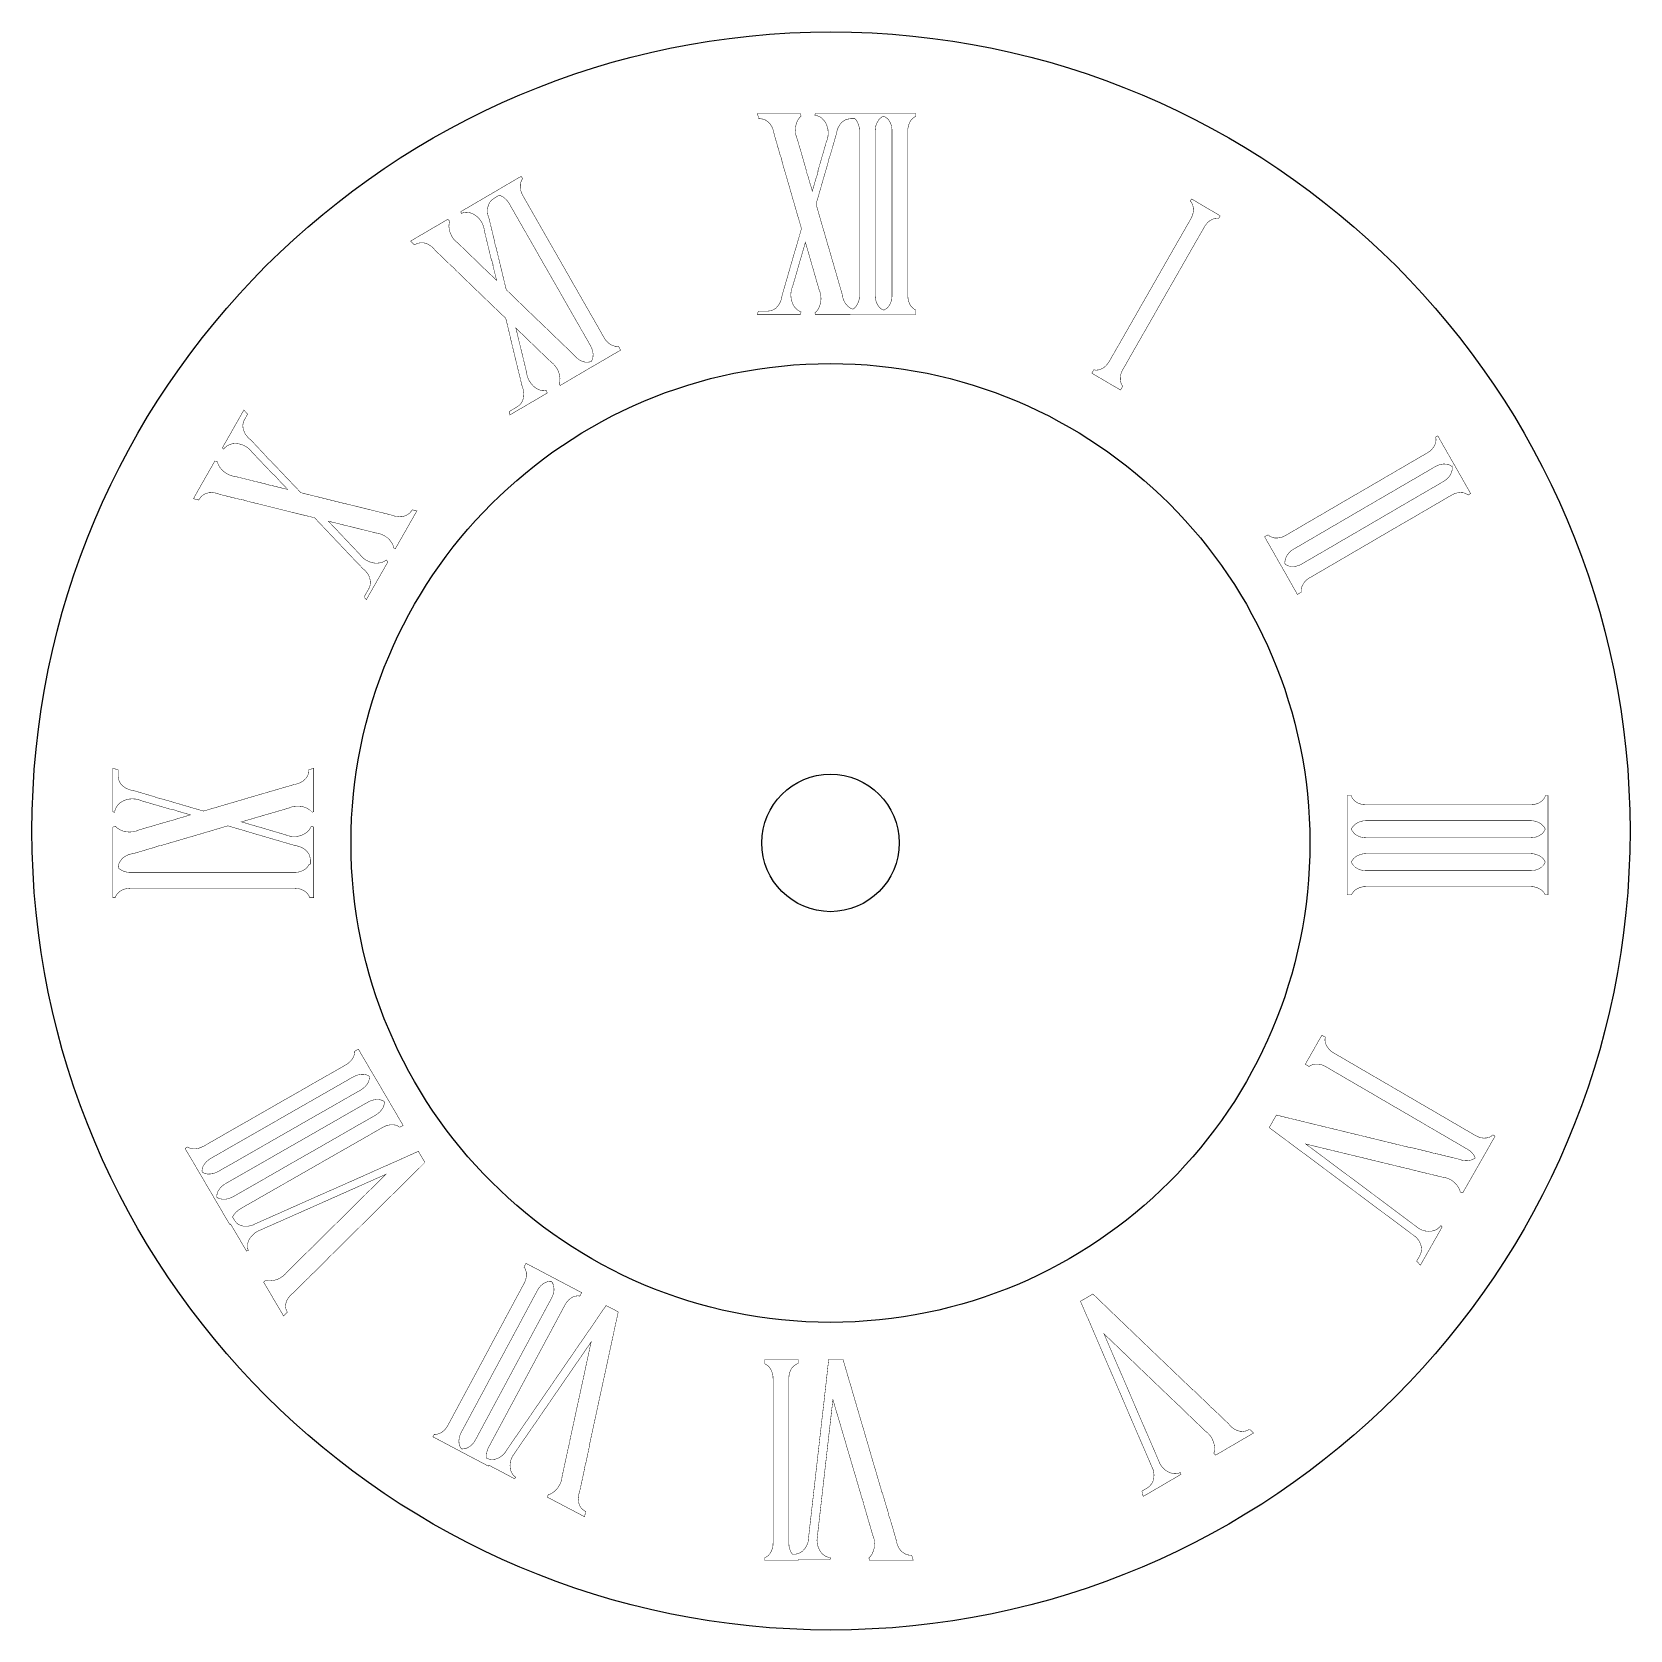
# Model space of a CAD drawing. Header units: millimetres. Extents: x 5 to 205, y 9 to 209.
import ezdxf

# ---------------------------------------------------------------- set-up
doc = ezdxf.new("R2010")
doc.units = ezdxf.units.MM

msp = doc.modelspace()

# ---------------------------------------------------------------- linework, layer by layer
at = {"color": 5}
for points in [[(101.62, 190.61, 0.0566, 0.0566, 0), (101.68, 190.4, 0.0566, 0.0566, 0), (101.85, 189.79, 0.0566, 0.0566, 0), (101.95, 189.45, 0.0566, 0.0566, 0), (101.97, 189.4, 0.0566, 0.0566, 0), (102.17, 188.71, 0.0566, 0.0566, 0), (102.18, 188.66, 0.0566, 0.0566, 0), (102.36, 189.28, 0.0566, 0.0566, 0), (102.68, 190.4, 0.0566, 0.0566, 0), (102.69, 190.44, 0.0566, 0.0566, 0), (102.73, 190.51, 0.0566, 0.0566, 0), (102.78, 190.66, 0.0566, 0.0566, 0), (102.89, 191.07, 0.0566, 0.0566, 0), (102.9, 191.25, 0.0566, 0.0566, 0), (102.92, 191.32, 0.0566, 0.0566, 0), (103.46, 193.18, 0.0566, 0.0566, 0), (103.61, 193.7, 0.0566, 0.0566, 0), (103.94, 194.86, 0.0566, 0.0566, 0), (103.98, 194.93, 0.0566, 0.0566, 0), (104.03, 195.08, 0.0566, 0.0566, 0), (104.14, 195.49, 0.0566, 0.0566, 0), (104.17, 195.93, 0.0566, 0.0566, 0), (104.14, 196.37, 0.0566, 0.0566, 0), (104.11, 196.48, 0.0566, 0.0566, 0), (104.1, 196.53, 0.0566, 0.0566, 0), (104.03, 196.79, 0.0566, 0.0566, 0), (103.87, 197.17, 0.0566, 0.0566, 0), (103.65, 197.51, 0.0566, 0.0566, 0), (103.38, 197.79, 0.0566, 0.0566, 0), (103.08, 197.99, 0.0566, 0.0566, 0), (102.74, 198.12, 0.0566, 0.0566, 0), (102.5, 198.15, 0.0566, 0.0566, 0), (102.5, 198.17, 0.0566, 0.0566, 0), (102.56, 198.39, 0.0566, 0.0566, 0), (106.92, 198.39, 0.0566, 0.0566, 0), (106.92, 198.39, 0.0566, 0.0566, 0), (115.15, 198.39, 0.0566, 0.0566, 0), (115.15, 198.03, 0.0566, 0.0566, 0), (115.03, 197.98, 0.0566, 0.0566, 0), (114.77, 197.8, 0.0566, 0.0566, 0), (114.55, 197.57, 0.0566, 0.0566, 0), (114.37, 197.28, 0.0566, 0.0566, 0), (114.24, 196.95, 0.0566, 0.0566, 0), (114.16, 196.59, 0.0566, 0.0566, 0), (114.15, 196.53, 0.0566, 0.0566, 0), (114.13, 196.22, 0.0566, 0.0566, 0), (114.13, 175.59, 0.0566, 0.0566, 0), (114.16, 175.22, 0.0566, 0.0566, 0), (114.19, 175.08, 0.0566, 0.0566, 0), (114.24, 174.86, 0.0566, 0.0566, 0), (114.37, 174.53, 0.0566, 0.0566, 0), (114.55, 174.25, 0.0566, 0.0566, 0), (114.77, 174.01, 0.0566, 0.0566, 0), (115.03, 173.83, 0.0566, 0.0566, 0), (115.15, 173.79, 0.0566, 0.0566, 0), (115.15, 173.23, 0.0566, 0.0566, 0), (106.92, 173.23, 0.0566, 0.0566, 0), (106.92, 173.24, 0.0566, 0.0566, 0), (102.56, 173.24, 0.0566, 0.0566, 0), (102.54, 173.31, 0.0566, 0.0566, 0), (102.52, 173.4, 0.0566, 0.0566, 0), (102.51, 173.41, 0.0566, 0.0566, 0), (102.75, 173.65, 0.0566, 0.0566, 0), (102.97, 173.99, 0.0566, 0.0566, 0), (103.13, 174.38, 0.0566, 0.0566, 0), (103.23, 174.8, 0.0566, 0.0566, 0), (103.26, 175.08, 0.0566, 0.0566, 0), (103.27, 175.23, 0.0566, 0.0566, 0), (103.23, 175.67, 0.0566, 0.0566, 0), (103.13, 176.09, 0.0566, 0.0566, 0), (103.07, 176.23, 0.0566, 0.0566, 0), (103.04, 176.31, 0.0566, 0.0566, 0), (102.7, 177.47, 0.0566, 0.0566, 0), (102.3, 178.86, 0.0566, 0.0566, 0), (101.84, 180.46, 0.0566, 0.0566, 0), (101.39, 182.01, 0.0566, 0.0566, 0), (101.32, 182.27, 0.0566, 0.0566, 0), (100.95, 180.99, 0.0566, 0.0566, 0), (100.63, 179.91, 0.0566, 0.0566, 0), (100.06, 177.91, 0.0566, 0.0566, 0), (99.72, 176.76, 0.0566, 0.0566, 0), (99.69, 176.68, 0.0566, 0.0566, 0), (99.63, 176.53, 0.0566, 0.0566, 0), (99.53, 176.12, 0.0566, 0.0566, 0), (99.49, 175.68, 0.0566, 0.0566, 0), (99.53, 175.24, 0.0566, 0.0566, 0), (99.57, 175.08, 0.0566, 0.0566, 0), (99.63, 174.82, 0.0566, 0.0566, 0), (99.63, 174.82, 0.0566, 0.0566, 0), (99.79, 174.44, 0.0566, 0.0566, 0), (100.01, 174.1, 0.0566, 0.0566, 0), (100.28, 173.82, 0.0566, 0.0566, 0), (100.54, 173.65, 0.0566, 0.0566, 0), (100.59, 173.62, 0.0566, 0.0566, 0), (100.77, 173.55, 0.0566, 0.0566, 0), (100.76, 173.51, 0.0566, 0.0566, 0), (100.74, 173.44, 0.0566, 0.0566, 0), (100.68, 173.24, 0.0566, 0.0566, 0), (95.3, 173.24, 0.0566, 0.0566, 0), (95.42, 173.65, 0.0566, 0.0566, 0), (96.63, 173.65, 0.0566, 0.0566, 0), (96.98, 173.69, 0.0566, 0.0566, 0), (97.31, 173.82, 0.0566, 0.0566, 0), (97.62, 174.02, 0.0566, 0.0566, 0), (97.88, 174.3, 0.0566, 0.0566, 0), (98.11, 174.64, 0.0566, 0.0566, 0), (98.27, 175.03, 0.0566, 0.0566, 0), (98.28, 175.08, 0.0566, 0.0566, 0), (98.37, 175.44, 0.0566, 0.0566, 0), (98.38, 175.52, 0.0566, 0.0566, 0), (98.4, 175.62, 0.0566, 0.0566, 0), (99.49, 179.39, 0.0566, 0.0566, 0), (100.07, 181.39, 0.0566, 0.0566, 0), (100.08, 181.39, 0.0566, 0.0566, 0), (100.15, 181.62, 0.0566, 0.0566, 0), (100.6, 183.19, 0.0566, 0.0566, 0), (100.82, 183.96, 0.0566, 0.0566, 0), (100.83, 183.97, 0.0566, 0.0566, 0), (100.82, 183.98, 0.0566, 0.0566, 0), (100.61, 184.71, 0.0566, 0.0566, 0), (100.43, 185.36, 0.0566, 0.0566, 0), (100.42, 185.35, 0.0566, 0.0566, 0), (99.98, 186.88, 0.0566, 0.0566, 0), (99.61, 188.16, 0.0566, 0.0566, 0), (99.14, 189.79, 0.0566, 0.0566, 0), (98.41, 192.29, 0.0566, 0.0566, 0), (98.39, 192.39, 0.0566, 0.0566, 0), (98.38, 192.46, 0.0566, 0.0566, 0), (98.33, 192.66, 0.0566, 0.0566, 0), (98.28, 192.88, 0.0566, 0.0566, 0), (98.17, 193.15, 0.0566, 0.0566, 0), (98.14, 193.22, 0.0566, 0.0566, 0), (98.13, 193.26, 0.0566, 0.0566, 0), (98.07, 193.47, 0.0566, 0.0566, 0), (97.97, 193.84, 0.0566, 0.0566, 0), (97.89, 194.1, 0.0566, 0.0566, 0), (97.85, 194.26, 0.0566, 0.0566, 0), (97.41, 195.76, 0.0566, 0.0566, 0), (97.39, 195.86, 0.0566, 0.0566, 0), (97.38, 195.93, 0.0566, 0.0566, 0), (97.28, 196.35, 0.0566, 0.0566, 0), (97.2, 196.53, 0.0566, 0.0566, 0), (97.12, 196.73, 0.0566, 0.0566, 0), (96.89, 197.07, 0.0566, 0.0566, 0), (96.63, 197.35, 0.0566, 0.0566, 0), (96.32, 197.56, 0.0566, 0.0566, 0), (95.99, 197.68, 0.0566, 0.0566, 0), (95.64, 197.73, 0.0566, 0.0566, 0), (95.49, 197.73, 0.0566, 0.0566, 0), (95.3, 198.39, 0.0566, 0.0566, 0), (100.68, 198.39, 0.0566, 0.0566, 0), (100.73, 198.2, 0.0566, 0.0566, 0), (100.76, 198.1, 0.0566, 0.0566, 0), (100.77, 198.07, 0.0566, 0.0566, 0), (100.58, 197.87, 0.0566, 0.0566, 0), (100.36, 197.54, 0.0566, 0.0566, 0), (100.19, 197.15, 0.0566, 0.0566, 0), (100.09, 196.73, 0.0566, 0.0566, 0), (100.08, 196.53, 0.0566, 0.0566, 0), (100.06, 196.3, 0.0566, 0.0566, 0), (100.09, 195.86, 0.0566, 0.0566, 0), (100.19, 195.44, 0.0566, 0.0566, 0), (100.25, 195.3, 0.0566, 0.0566, 0), (100.29, 195.22, 0.0566, 0.0566, 0), (100.62, 194.06, 0.0566, 0.0566, 0), (100.76, 193.6, 0.0566, 0.0566, 0), (100.95, 192.93, 0.0566, 0.0566, 0), (100.97, 192.86, 0.0566, 0.0566, 0), (101.39, 191.4, 0.0566, 0.0566, 0), (101.42, 191.3, 0.0566, 0.0566, 0), (101.42, 191.25, 0.0566, 0.0566, 0), (101.53, 190.83, 0.0566, 0.0566, 0), (101.59, 190.69, 0.0566, 0.0566, 0), (101.62, 190.61, 0.0566, 0.0566, 0)], [(111.08, 198.03, 0.0566, 0.0566, 0), (110.99, 197.99, 0.0566, 0.0566, 0), (110.95, 197.98, 0.0566, 0.0566, 0), (110.7, 197.8, 0.0566, 0.0566, 0), (110.48, 197.57, 0.0566, 0.0566, 0), (110.42, 197.47, 0.0566, 0.0566, 0), (110.3, 197.28, 0.0566, 0.0566, 0), (110.16, 196.95, 0.0566, 0.0566, 0), (110.08, 196.59, 0.0566, 0.0566, 0), (110.08, 196.53, 0.0566, 0.0566, 0), (110.05, 196.22, 0.0566, 0.0566, 0), (110.05, 175.59, 0.0566, 0.0566, 0), (110.08, 175.22, 0.0566, 0.0566, 0), (110.12, 175.08, 0.0566, 0.0566, 0), (110.16, 174.86, 0.0566, 0.0566, 0), (110.3, 174.53, 0.0566, 0.0566, 0), (110.48, 174.25, 0.0566, 0.0566, 0), (110.7, 174.01, 0.0566, 0.0566, 0), (110.95, 173.83, 0.0566, 0.0566, 0), (110.99, 173.82, 0.0566, 0.0566, 0), (111.08, 173.79, 0.0566, 0.0566, 0), (111.08, 173.76, 0.0566, 0.0566, 0), (111.26, 173.83, 0.0566, 0.0566, 0), (111.51, 174.01, 0.0566, 0.0566, 0), (111.74, 174.25, 0.0566, 0.0566, 0), (111.92, 174.53, 0.0566, 0.0566, 0), (112.05, 174.86, 0.0566, 0.0566, 0), (112.1, 175.08, 0.0566, 0.0566, 0), (112.13, 175.22, 0.0566, 0.0566, 0), (112.16, 175.59, 0.0566, 0.0566, 0), (112.16, 196.22, 0.0566, 0.0566, 0), (112.14, 196.53, 0.0566, 0.0566, 0), (112.13, 196.59, 0.0566, 0.0566, 0), (112.05, 196.95, 0.0566, 0.0566, 0), (111.92, 197.28, 0.0566, 0.0566, 0), (111.74, 197.57, 0.0566, 0.0566, 0), (111.51, 197.8, 0.0566, 0.0566, 0), (111.26, 197.98, 0.0566, 0.0566, 0), (111.08, 198.05, 0.0566, 0.0566, 0), (111.08, 198.03, 0.0566, 0.0566, 0)], [(104.42, 193.15, 0.0566, 0.0566, 0), (104.31, 192.88, 0.0566, 0.0566, 0), (104.2, 192.46, 0.0566, 0.0566, 0), (104.2, 192.39, 0.0566, 0.0566, 0), (104.17, 192.29, 0.0566, 0.0566, 0), (103.3, 189.3, 0.0566, 0.0566, 0), (103.3, 189.28, 0.0566, 0.0566, 0), (102.65, 187.04, 0.0566, 0.0566, 0), (102.73, 186.77, 0.0566, 0.0566, 0), (102.9, 186.17, 0.0566, 0.0566, 0), (103.04, 185.69, 0.0566, 0.0566, 0), (103.39, 184.47, 0.0566, 0.0566, 0), (103.63, 183.66, 0.0566, 0.0566, 0), (103.66, 183.55, 0.0566, 0.0566, 0), (104.23, 181.56, 0.0566, 0.0566, 0), (104.24, 181.56, 0.0566, 0.0566, 0), (105.91, 175.79, 0.0566, 0.0566, 0), (105.93, 175.69, 0.0566, 0.0566, 0), (105.94, 175.62, 0.0566, 0.0566, 0), (106.04, 175.2, 0.0566, 0.0566, 0), (106.09, 175.08, 0.0566, 0.0566, 0), (106.2, 174.81, 0.0566, 0.0566, 0), (106.43, 174.48, 0.0566, 0.0566, 0), (106.69, 174.2, 0.0566, 0.0566, 0), (106.92, 174.05, 0.0566, 0.0566, 0), (107, 173.99, 0.0566, 0.0566, 0), (107.27, 173.89, 0.0566, 0.0566, 0), (107.44, 174.01, 0.0566, 0.0566, 0), (107.65, 174.24, 0.0566, 0.0566, 0), (107.66, 174.25, 0.0566, 0.0566, 0), (107.84, 174.53, 0.0566, 0.0566, 0), (107.98, 174.86, 0.0566, 0.0566, 0), (108.03, 175.08, 0.0566, 0.0566, 0), (108.06, 175.22, 0.0566, 0.0566, 0), (108.09, 175.59, 0.0566, 0.0566, 0), (108.09, 196.22, 0.0566, 0.0566, 0), (108.06, 196.53, 0.0566, 0.0566, 0), (108.06, 196.59, 0.0566, 0.0566, 0), (107.98, 196.95, 0.0566, 0.0566, 0), (107.84, 197.28, 0.0566, 0.0566, 0), (107.69, 197.52, 0.0566, 0.0566, 0), (107.66, 197.57, 0.0566, 0.0566, 0), (107.51, 197.73, 0.0566, 0.0566, 0), (106.94, 197.73, 0.0566, 0.0566, 0), (106.92, 197.72, 0.0566, 0.0566, 0), (106.6, 197.68, 0.0566, 0.0566, 0), (106.26, 197.56, 0.0566, 0.0566, 0), (105.96, 197.35, 0.0566, 0.0566, 0), (105.69, 197.07, 0.0566, 0.0566, 0), (105.47, 196.73, 0.0566, 0.0566, 0), (105.38, 196.53, 0.0566, 0.0566, 0), (105.31, 196.35, 0.0566, 0.0566, 0), (105.2, 195.93, 0.0566, 0.0566, 0), (105.2, 195.85, 0.0566, 0.0566, 0), (105.17, 195.76, 0.0566, 0.0566, 0), (104.58, 193.7, 0.0566, 0.0566, 0), (104.46, 193.28, 0.0566, 0.0566, 0), (104.44, 193.22, 0.0566, 0.0566, 0), (104.42, 193.15, 0.0566, 0.0566, 0)], [(57.54, 178.79, 0.0566, 0.0566, 0), (57.5, 178.85, 0.0566, 0.0566, 0), (57.2, 179.16, 0.0566, 0.0566, 0), (56.97, 179.34, 0.0566, 0.0566, 0), (56.92, 179.39, 0.0566, 0.0566, 0), (56.78, 179.52, 0.0566, 0.0566, 0), (56.63, 179.67, 0.0566, 0.0566, 0), (56.57, 179.72, 0.0566, 0.0566, 0), (55.52, 180.74, 0.0566, 0.0566, 0), (55.25, 181, 0.0566, 0.0566, 0), (55.08, 181.17, 0.0566, 0.0566, 0), (55.04, 181.21, 0.0566, 0.0566, 0), (54.96, 181.28, 0.0566, 0.0566, 0), (54.92, 181.34, 0.0566, 0.0566, 0), (54.62, 181.66, 0.0566, 0.0566, 0), (54.32, 181.88, 0.0566, 0.0566, 0), (54.29, 181.9, 0.0566, 0.0566, 0), (53.93, 182.09, 0.0566, 0.0566, 0), (53.56, 182.19, 0.0566, 0.0566, 0), (53.2, 182.21, 0.0566, 0.0566, 0), (52.85, 182.15, 0.0566, 0.0566, 0), (52.52, 182.02, 0.0566, 0.0566, 0), (52.39, 181.94, 0.0566, 0.0566, 0), (52.37, 181.96, 0.0566, 0.0566, 0), (52.28, 182.05, 0.0566, 0.0566, 0), (52.11, 182.21, 0.0566, 0.0566, 0), (51.9, 182.41, 0.0566, 0.0566, 0), (54.32, 183.83, 0.0566, 0.0566, 0), (55.52, 184.53, 0.0566, 0.0566, 0), (56.56, 185.14, 0.0566, 0.0566, 0), (56.77, 184.93, 0.0566, 0.0566, 0), (56.79, 184.91, 0.0566, 0.0566, 0), (56.73, 184.65, 0.0566, 0.0566, 0), (56.7, 184.27, 0.0566, 0.0566, 0), (56.7, 184.24, 0.0566, 0.0566, 0), (56.75, 183.83, 0.0566, 0.0566, 0), (56.87, 183.41, 0.0566, 0.0566, 0), (57.06, 183.02, 0.0566, 0.0566, 0), (57.3, 182.66, 0.0566, 0.0566, 0), (57.6, 182.35, 0.0566, 0.0566, 0), (57.72, 182.26, 0.0566, 0.0566, 0), (57.78, 182.21, 0.0566, 0.0566, 0), (58.1, 181.9, 0.0566, 0.0566, 0), (58.22, 181.79, 0.0566, 0.0566, 0), (58.99, 181.04, 0.0566, 0.0566, 0), (59.54, 180.51, 0.0566, 0.0566, 0), (60.13, 179.94, 0.0566, 0.0566, 0), (60.71, 179.38, 0.0566, 0.0566, 0), (60.73, 179.35, 0.0566, 0.0566, 0), (61.03, 179.04, 0.0566, 0.0566, 0), (61.15, 178.94, 0.0566, 0.0566, 0), (61.22, 178.89, 0.0566, 0.0566, 0), (61.38, 178.74, 0.0566, 0.0566, 0), (61.52, 178.6, 0.0566, 0.0566, 0), (61.65, 178.47, 0.0566, 0.0566, 0), (61.72, 178.41, 0.0566, 0.0566, 0), (62.63, 177.53, 0.0566, 0.0566, 0), (62.67, 177.5, 0.0566, 0.0566, 0), (62.49, 178.24, 0.0566, 0.0566, 0), (62.25, 179.2, 0.0566, 0.0566, 0), (62.23, 179.29, 0.0566, 0.0566, 0), (62.22, 179.37, 0.0566, 0.0566, 0), (62.21, 179.52, 0.0566, 0.0566, 0), (62.09, 179.93, 0.0566, 0.0566, 0), (62.01, 180.09, 0.0566, 0.0566, 0), (61.74, 181.21, 0.0566, 0.0566, 0), (61.66, 181.56, 0.0566, 0.0566, 0), (61.61, 181.76, 0.0566, 0.0566, 0), (61.52, 182.12, 0.0566, 0.0566, 0), (61.15, 183.66, 0.0566, 0.0566, 0), (61.13, 183.75, 0.0566, 0.0566, 0), (61.12, 183.82, 0.0566, 0.0566, 0), (61.1, 183.98, 0.0566, 0.0566, 0), (61.02, 184.27, 0.0566, 0.0566, 0), (60.98, 184.39, 0.0566, 0.0566, 0), (60.79, 184.79, 0.0566, 0.0566, 0), (60.55, 185.14, 0.0566, 0.0566, 0), (60.25, 185.46, 0.0566, 0.0566, 0), (59.92, 185.71, 0.0566, 0.0566, 0), (59.57, 185.89, 0.0566, 0.0566, 0), (59.19, 185.99, 0.0566, 0.0566, 0), (58.83, 186.02, 0.0566, 0.0566, 0), (58.48, 185.96, 0.0566, 0.0566, 0), (58.31, 185.89, 0.0566, 0.0566, 0), (58.25, 185.86, 0.0566, 0.0566, 0), (58.24, 185.88, 0.0566, 0.0566, 0), (58.21, 186.02, 0.0566, 0.0566, 0), (58.19, 186.1, 0.0566, 0.0566, 0), (61.15, 187.83, 0.0566, 0.0566, 0), (61.52, 188.05, 0.0566, 0.0566, 0), (61.98, 188.31, 0.0566, 0.0566, 0), (62.15, 188.42, 0.0566, 0.0566, 0), (62.15, 188.42, 0.0566, 0.0566, 0), (62.85, 188.82, 0.0566, 0.0566, 0), (63.37, 189.13, 0.0566, 0.0566, 0), (64.54, 189.82, 0.0566, 0.0566, 0), (65.63, 190.45, 0.0566, 0.0566, 0), (65.75, 190.52, 0.0566, 0.0566, 0), (65.82, 190.4, 0.0566, 0.0566, 0), (65.91, 190.25, 0.0566, 0.0566, 0), (65.93, 190.21, 0.0566, 0.0566, 0), (65.85, 190.11, 0.0566, 0.0566, 0), (65.72, 189.83, 0.0566, 0.0566, 0), (65.64, 189.51, 0.0566, 0.0566, 0), (65.64, 189.36, 0.0566, 0.0566, 0), (65.63, 189.17, 0.0566, 0.0566, 0), (65.67, 188.82, 0.0566, 0.0566, 0), (65.78, 188.47, 0.0566, 0.0566, 0), (65.93, 188.14, 0.0566, 0.0566, 0), (65.94, 188.13, 0.0566, 0.0566, 0), (69.14, 182.53, 0.0566, 0.0566, 0), (70.02, 181, 0.0566, 0.0566, 0), (72.06, 177.43, 0.0566, 0.0566, 0), (72.06, 177.42, 0.0566, 0.0566, 0), (72.85, 176.05, 0.0566, 0.0566, 0), (73.22, 175.39, 0.0566, 0.0566, 0), (73.23, 175.39, 0.0566, 0.0566, 0), (73.23, 175.38, 0.0566, 0.0566, 0), (73.4, 175.08, 0.0566, 0.0566, 0), (73.83, 174.33, 0.0566, 0.0566, 0), (75.25, 171.86, 0.0566, 0.0566, 0), (76.14, 170.29, 0.0566, 0.0566, 0), (76.14, 170.29, 0.0566, 0.0566, 0), (76.35, 169.99, 0.0566, 0.0566, 0), (76.6, 169.72, 0.0566, 0.0566, 0), (76.7, 169.63, 0.0566, 0.0566, 0), (76.87, 169.5, 0.0566, 0.0566, 0), (77.17, 169.35, 0.0566, 0.0566, 0), (77.2, 169.34, 0.0566, 0.0566, 0), (77.48, 169.25, 0.0566, 0.0566, 0), (77.79, 169.23, 0.0566, 0.0566, 0), (77.91, 169.25, 0.0566, 0.0566, 0), (77.93, 169.23, 0.0566, 0.0566, 0), (78.19, 168.77, 0.0566, 0.0566, 0), (77.65, 168.45, 0.0566, 0.0566, 0), (76.7, 167.9, 0.0566, 0.0566, 0), (75.83, 167.39, 0.0566, 0.0566, 0), (75.82, 167.38, 0.0566, 0.0566, 0), (75.29, 167.07, 0.0566, 0.0566, 0), (74.59, 166.67, 0.0566, 0.0566, 0), (73.17, 165.84, 0.0566, 0.0566, 0), (71.77, 165.01, 0.0566, 0.0566, 0), (70.63, 164.35, 0.0566, 0.0566, 0), (70.6, 164.37, 0.0566, 0.0566, 0), (70.57, 164.4, 0.0566, 0.0566, 0), (70.57, 164.4, 0.0566, 0.0566, 0), (70.5, 164.47, 0.0566, 0.0566, 0), (70.5, 164.47, 0.0566, 0.0566, 0), (70.57, 164.78, 0.0566, 0.0566, 0), (70.58, 164.8, 0.0566, 0.0566, 0), (70.6, 165.21, 0.0566, 0.0566, 0), (70.57, 165.45, 0.0566, 0.0566, 0), (70.55, 165.62, 0.0566, 0.0566, 0), (70.48, 165.88, 0.0566, 0.0566, 0), (70.43, 166.04, 0.0566, 0.0566, 0), (70.25, 166.43, 0.0566, 0.0566, 0), (70, 166.79, 0.0566, 0.0566, 0), (69.71, 167.1, 0.0566, 0.0566, 0), (69.58, 167.19, 0.0566, 0.0566, 0), (69.52, 167.25, 0.0566, 0.0566, 0), (69.09, 167.66, 0.0566, 0.0566, 0), (69.06, 167.69, 0.0566, 0.0566, 0), (67.62, 169.07, 0.0566, 0.0566, 0), (66.82, 169.85, 0.0566, 0.0566, 0), (66.43, 170.23, 0.0566, 0.0566, 0), (66.41, 170.25, 0.0566, 0.0566, 0), (66.08, 170.57, 0.0566, 0.0566, 0), (65.54, 171.08, 0.0566, 0.0566, 0), (65.08, 171.52, 0.0566, 0.0566, 0), (65.23, 170.93, 0.0566, 0.0566, 0), (65.39, 170.23, 0.0566, 0.0566, 0), (65.66, 169.14, 0.0566, 0.0566, 0), (66.08, 167.41, 0.0566, 0.0566, 0), (66.41, 166.04, 0.0566, 0.0566, 0), (66.43, 165.95, 0.0566, 0.0566, 0), (66.44, 165.88, 0.0566, 0.0566, 0), (66.46, 165.71, 0.0566, 0.0566, 0), (66.58, 165.3, 0.0566, 0.0566, 0), (66.76, 164.91, 0.0566, 0.0566, 0), (67.01, 164.55, 0.0566, 0.0566, 0), (67.3, 164.24, 0.0566, 0.0566, 0), (67.45, 164.13, 0.0566, 0.0566, 0), (67.51, 164.08, 0.0566, 0.0566, 0), (67.64, 163.98, 0.0566, 0.0566, 0), (67.99, 163.8, 0.0566, 0.0566, 0), (68.36, 163.7, 0.0566, 0.0566, 0), (68.73, 163.68, 0.0566, 0.0566, 0), (68.92, 163.71, 0.0566, 0.0566, 0), (68.93, 163.68, 0.0566, 0.0566, 0), (69, 163.39, 0.0566, 0.0566, 0), (66.44, 161.89, 0.0566, 0.0566, 0), (66.41, 161.87, 0.0566, 0.0566, 0), (66.08, 161.68, 0.0566, 0.0566, 0), (65.77, 161.5, 0.0566, 0.0566, 0), (65.49, 161.34, 0.0566, 0.0566, 0), (64.34, 160.66, 0.0566, 0.0566, 0), (64.24, 161.08, 0.0566, 0.0566, 0), (64.95, 161.5, 0.0566, 0.0566, 0), (65.08, 161.58, 0.0566, 0.0566, 0), (65.29, 161.7, 0.0566, 0.0566, 0), (65.57, 161.91, 0.0566, 0.0566, 0), (65.79, 162.19, 0.0566, 0.0566, 0), (65.95, 162.52, 0.0566, 0.0566, 0), (66.03, 162.81, 0.0566, 0.0566, 0), (66.05, 162.9, 0.0566, 0.0566, 0), (66.08, 163.3, 0.0566, 0.0566, 0), (66.03, 163.72, 0.0566, 0.0566, 0), (65.91, 164.13, 0.0566, 0.0566, 0), (65.87, 164.2, 0.0566, 0.0566, 0), (65.84, 164.35, 0.0566, 0.0566, 0), (65.5, 165.76, 0.0566, 0.0566, 0), (65.49, 165.77, 0.0566, 0.0566, 0), (64.44, 170.13, 0.0566, 0.0566, 0), (64.45, 170.13, 0.0566, 0.0566, 0), (64.39, 170.37, 0.0566, 0.0566, 0), (64.01, 171.96, 0.0566, 0.0566, 0), (63.82, 172.74, 0.0566, 0.0566, 0), (63.81, 172.75, 0.0566, 0.0566, 0), (63.81, 172.76, 0.0566, 0.0566, 0), (63.26, 173.28, 0.0566, 0.0566, 0), (62.78, 173.74, 0.0566, 0.0566, 0), (62.78, 173.74, 0.0566, 0.0566, 0), (62.29, 174.21, 0.0566, 0.0566, 0), (61.52, 174.95, 0.0566, 0.0566, 0), (60.99, 175.47, 0.0566, 0.0566, 0), (60.69, 175.75, 0.0566, 0.0566, 0), (60.13, 176.29, 0.0566, 0.0566, 0), (58.1, 178.25, 0.0566, 0.0566, 0), (57.66, 178.68, 0.0566, 0.0566, 0), (57.54, 178.79, 0.0566, 0.0566, 0)], [(74.24, 167.28, 0.0566, 0.0566, 0), (74.44, 167.31, 0.0566, 0.0566, 0), (74.54, 167.35, 0.0566, 0.0566, 0), (74.66, 167.6, 0.0566, 0.0566, 0), (74.67, 167.66, 0.0566, 0.0566, 0), (74.73, 167.92, 0.0566, 0.0566, 0), (74.75, 168.26, 0.0566, 0.0566, 0), (74.7, 168.61, 0.0566, 0.0566, 0), (74.6, 168.94, 0.0566, 0.0566, 0), (74.6, 168.96, 0.0566, 0.0566, 0), (74.44, 169.29, 0.0566, 0.0566, 0), (72.97, 171.86, 0.0566, 0.0566, 0), (72.92, 171.95, 0.0566, 0.0566, 0), (71.84, 173.83, 0.0566, 0.0566, 0), (71.83, 173.85, 0.0566, 0.0566, 0), (71.53, 174.38, 0.0566, 0.0566, 0), (71.52, 174.39, 0.0566, 0.0566, 0), (71.52, 174.39, 0.0566, 0.0566, 0), (70.36, 176.43, 0.0566, 0.0566, 0), (68.31, 180, 0.0566, 0.0566, 0), (67.44, 181.53, 0.0566, 0.0566, 0), (64.23, 187.14, 0.0566, 0.0566, 0), (64.1, 187.34, 0.0566, 0.0566, 0), (64.02, 187.44, 0.0566, 0.0566, 0), (63.78, 187.71, 0.0566, 0.0566, 0), (63.5, 187.92, 0.0566, 0.0566, 0), (63.2, 188.08, 0.0566, 0.0566, 0), (63.01, 188.14, 0.0566, 0.0566, 0), (62.99, 188.14, 0.0566, 0.0566, 0), (62.64, 187.94, 0.0566, 0.0566, 0), (62.51, 187.86, 0.0566, 0.0566, 0), (62.31, 187.74, 0.0566, 0.0566, 0), (62.03, 187.53, 0.0566, 0.0566, 0), (61.87, 187.34, 0.0566, 0.0566, 0), (61.8, 187.25, 0.0566, 0.0566, 0), (61.64, 186.92, 0.0566, 0.0566, 0), (61.55, 186.54, 0.0566, 0.0566, 0), (61.52, 186.14, 0.0566, 0.0566, 0), (61.57, 185.72, 0.0566, 0.0566, 0), (61.69, 185.31, 0.0566, 0.0566, 0), (61.72, 185.24, 0.0566, 0.0566, 0), (61.76, 185.09, 0.0566, 0.0566, 0), (61.96, 184.27, 0.0566, 0.0566, 0), (62.1, 183.68, 0.0566, 0.0566, 0), (62.37, 182.56, 0.0566, 0.0566, 0), (62.38, 182.5, 0.0566, 0.0566, 0), (62.42, 182.22, 0.0566, 0.0566, 0), (62.54, 181.8, 0.0566, 0.0566, 0), (62.56, 181.76, 0.0566, 0.0566, 0), (62.57, 181.74, 0.0566, 0.0566, 0), (62.61, 181.58, 0.0566, 0.0566, 0), (62.7, 181.21, 0.0566, 0.0566, 0), (62.95, 180.18, 0.0566, 0.0566, 0), (63.12, 179.46, 0.0566, 0.0566, 0), (63.33, 178.61, 0.0566, 0.0566, 0), (63.36, 178.47, 0.0566, 0.0566, 0), (63.64, 177.3, 0.0566, 0.0566, 0), (63.88, 176.33, 0.0566, 0.0566, 0), (64.08, 176.14, 0.0566, 0.0566, 0), (64.77, 175.47, 0.0566, 0.0566, 0), (65.06, 175.19, 0.0566, 0.0566, 0), (65.79, 174.48, 0.0566, 0.0566, 0), (66.08, 174.21, 0.0566, 0.0566, 0), (66.41, 173.89, 0.0566, 0.0566, 0), (66.47, 173.82, 0.0566, 0.0566, 0), (67.96, 172.39, 0.0566, 0.0566, 0), (67.96, 172.4, 0.0566, 0.0566, 0), (70.21, 170.22, 0.0566, 0.0566, 0), (70.6, 169.85, 0.0566, 0.0566, 0), (71.77, 168.72, 0.0566, 0.0566, 0), (72.21, 168.29, 0.0566, 0.0566, 0), (72.33, 168.18, 0.0566, 0.0566, 0), (72.37, 168.12, 0.0566, 0.0566, 0), (72.67, 167.81, 0.0566, 0.0566, 0), (73, 167.56, 0.0566, 0.0566, 0), (73.36, 167.38, 0.0566, 0.0566, 0), (73.64, 167.3, 0.0566, 0.0566, 0), (73.72, 167.27, 0.0566, 0.0566, 0), (74.09, 167.25, 0.0566, 0.0566, 0), (74.24, 167.28, 0.0566, 0.0566, 0)], [(137.4, 166.31, 0.0566, 0.0566, 0), (137.69, 166.26, 0.0566, 0.0566, 0), (137.99, 166.29, 0.0566, 0.0566, 0), (138.01, 166.3, 0.0566, 0.0566, 0), (138.3, 166.38, 0.0566, 0.0566, 0), (138.6, 166.54, 0.0566, 0.0566, 0), (138.88, 166.76, 0.0566, 0.0566, 0), (139.12, 167.02, 0.0566, 0.0566, 0), (139.33, 167.33, 0.0566, 0.0566, 0), (139.43, 167.49, 0.0566, 0.0566, 0), (139.46, 167.55, 0.0566, 0.0566, 0), (139.56, 167.73, 0.0566, 0.0566, 0), (139.64, 167.87, 0.0566, 0.0566, 0), (139.72, 168.02, 0.0566, 0.0566, 0), (140.73, 169.77, 0.0566, 0.0566, 0), (141.65, 171.38, 0.0566, 0.0566, 0), (142.01, 172.01, 0.0566, 0.0566, 0), (142.25, 172.43, 0.0566, 0.0566, 0), (142.26, 172.44, 0.0566, 0.0566, 0), (142.38, 172.66, 0.0566, 0.0566, 0), (142.48, 172.84, 0.0566, 0.0566, 0), (142.57, 172.98, 0.0566, 0.0566, 0), (142.71, 173.23, 0.0566, 0.0566, 0), (143.42, 174.49, 0.0566, 0.0566, 0), (143.65, 174.88, 0.0566, 0.0566, 0), (143.87, 175.26, 0.0566, 0.0566, 0), (146.35, 179.6, 0.0566, 0.0566, 0), (146.35, 179.6, 0.0566, 0.0566, 0), (146.74, 180.27, 0.0566, 0.0566, 0), (146.79, 180.38, 0.0566, 0.0566, 0), (148.96, 184.16, 0.0566, 0.0566, 0), (149.02, 184.27, 0.0566, 0.0566, 0), (149.57, 185.22, 0.0566, 0.0566, 0), (149.72, 185.56, 0.0566, 0.0566, 0), (149.83, 185.91, 0.0566, 0.0566, 0), (149.88, 186.26, 0.0566, 0.0566, 0), (149.86, 186.6, 0.0566, 0.0566, 0), (149.79, 186.92, 0.0566, 0.0566, 0), (149.66, 187.2, 0.0566, 0.0566, 0), (149.55, 187.34, 0.0566, 0.0566, 0), (149.48, 187.42, 0.0566, 0.0566, 0), (149.48, 187.42, 0.0566, 0.0566, 0), (149.51, 187.49, 0.0566, 0.0566, 0), (149.59, 187.62, 0.0566, 0.0566, 0), (149.63, 187.69, 0.0566, 0.0566, 0), (149.8, 187.59, 0.0566, 0.0566, 0), (149.88, 187.55, 0.0566, 0.0566, 0), (150.96, 186.91, 0.0566, 0.0566, 0), (153.23, 185.58, 0.0566, 0.0566, 0), (153.06, 185.29, 0.0566, 0.0566, 0), (153.05, 185.27, 0.0566, 0.0566, 0), (152.92, 185.29, 0.0566, 0.0566, 0), (152.61, 185.26, 0.0566, 0.0566, 0), (152.31, 185.17, 0.0566, 0.0566, 0), (152, 185.01, 0.0566, 0.0566, 0), (151.73, 184.8, 0.0566, 0.0566, 0), (151.48, 184.53, 0.0566, 0.0566, 0), (151.3, 184.27, 0.0566, 0.0566, 0), (151.27, 184.22, 0.0566, 0.0566, 0), (150.96, 183.68, 0.0566, 0.0566, 0), (148.05, 178.6, 0.0566, 0.0566, 0), (147.18, 177.07, 0.0566, 0.0566, 0), (147.18, 177.07, 0.0566, 0.0566, 0), (146.79, 176.4, 0.0566, 0.0566, 0), (145.13, 173.49, 0.0566, 0.0566, 0), (145.05, 173.35, 0.0566, 0.0566, 0), (144.99, 173.23, 0.0566, 0.0566, 0), (144.57, 172.51, 0.0566, 0.0566, 0), (144.52, 172.42, 0.0566, 0.0566, 0), (144.4, 172.21, 0.0566, 0.0566, 0), (144.29, 172.02, 0.0566, 0.0566, 0), (144.28, 172.01, 0.0566, 0.0566, 0), (144.14, 171.76, 0.0566, 0.0566, 0), (143.96, 171.44, 0.0566, 0.0566, 0), (143.96, 171.44, 0.0566, 0.0566, 0), (143.87, 171.28, 0.0566, 0.0566, 0), (143.65, 170.9, 0.0566, 0.0566, 0), (142.14, 168.26, 0.0566, 0.0566, 0), (141.64, 167.39, 0.0566, 0.0566, 0), (141.6, 167.31, 0.0566, 0.0566, 0), (141.48, 167.1, 0.0566, 0.0566, 0), (141.37, 166.91, 0.0566, 0.0566, 0), (141.27, 166.73, 0.0566, 0.0566, 0), (141.16, 166.55, 0.0566, 0.0566, 0), (141.07, 166.4, 0.0566, 0.0566, 0), (141.04, 166.33, 0.0566, 0.0566, 0), (140.88, 166, 0.0566, 0.0566, 0), (140.84, 165.88, 0.0566, 0.0566, 0), (140.77, 165.65, 0.0566, 0.0566, 0), (140.73, 165.29, 0.0566, 0.0566, 0), (140.74, 164.95, 0.0566, 0.0566, 0), (140.82, 164.64, 0.0566, 0.0566, 0), (140.95, 164.36, 0.0566, 0.0566, 0), (141.03, 164.25, 0.0566, 0.0566, 0), (141.01, 164.22, 0.0566, 0.0566, 0), (140.94, 164.1, 0.0566, 0.0566, 0), (140.79, 163.84, 0.0566, 0.0566, 0), (140.76, 163.79, 0.0566, 0.0566, 0), (140.75, 163.77, 0.0566, 0.0566, 0), (140.73, 163.79, 0.0566, 0.0566, 0), (139.43, 164.55, 0.0566, 0.0566, 0), (137.16, 165.88, 0.0566, 0.0566, 0), (137.38, 166.26, 0.0566, 0.0566, 0), (137.4, 166.31, 0.0566, 0.0566, 0)], [(49.06, 142.27, 0.0566, 0.0566, 0), (48.97, 142.1, 0.0566, 0.0566, 0), (46.88, 138.44, 0.0566, 0.0566, 0), (46.71, 138.14, 0.0566, 0.0566, 0), (46.38, 137.55, 0.0566, 0.0566, 0), (46.08, 137.87, 0.0566, 0.0566, 0), (46.24, 138.14, 0.0566, 0.0566, 0), (46.47, 138.56, 0.0566, 0.0566, 0), (46.57, 138.73, 0.0566, 0.0566, 0), (46.69, 138.93, 0.0566, 0.0566, 0), (46.82, 139.26, 0.0566, 0.0566, 0), (46.88, 139.61, 0.0566, 0.0566, 0), (46.85, 139.98, 0.0566, 0.0566, 0), (46.75, 140.36, 0.0566, 0.0566, 0), (46.57, 140.72, 0.0566, 0.0566, 0), (46.32, 141.06, 0.0566, 0.0566, 0), (46.05, 141.32, 0.0566, 0.0566, 0), (46.01, 141.36, 0.0566, 0.0566, 0), (46.01, 141.36, 0.0566, 0.0566, 0), (45.95, 141.4, 0.0566, 0.0566, 0), (45.84, 141.52, 0.0566, 0.0566, 0), (45.41, 141.97, 0.0566, 0.0566, 0), (45.28, 142.1, 0.0566, 0.0566, 0), (45.14, 142.25, 0.0566, 0.0566, 0), (44.83, 142.57, 0.0566, 0.0566, 0), (42.65, 144.87, 0.0566, 0.0566, 0), (41.74, 145.83, 0.0566, 0.0566, 0), (41.74, 145.83, 0.0566, 0.0566, 0), (41.58, 146.01, 0.0566, 0.0566, 0), (41.35, 146.25, 0.0566, 0.0566, 0), (40.45, 147.19, 0.0566, 0.0566, 0), (39.9, 147.78, 0.0566, 0.0566, 0), (39.89, 147.79, 0.0566, 0.0566, 0), (39.88, 147.79, 0.0566, 0.0566, 0), (39.15, 147.97, 0.0566, 0.0566, 0), (38.78, 148.06, 0.0566, 0.0566, 0), (38.5, 148.13, 0.0566, 0.0566, 0), (38.5, 148.12, 0.0566, 0.0566, 0), (37.49, 148.37, 0.0566, 0.0566, 0), (36.96, 148.5, 0.0566, 0.0566, 0), (35.68, 148.82, 0.0566, 0.0566, 0), (32.99, 149.49, 0.0566, 0.0566, 0), (31.59, 149.83, 0.0566, 0.0566, 0), (31.43, 149.87, 0.0566, 0.0566, 0), (31.36, 149.9, 0.0566, 0.0566, 0), (30.95, 150.03, 0.0566, 0.0566, 0), (30.73, 150.05, 0.0566, 0.0566, 0), (30.67, 150.06, 0.0566, 0.0566, 0), (30.6, 150.08, 0.0566, 0.0566, 0), (29.7, 150.3, 0.0566, 0.0566, 0), (29.5, 150.35, 0.0566, 0.0566, 0), (28.76, 150.53, 0.0566, 0.0566, 0), (28.68, 150.55, 0.0566, 0.0566, 0), (28.1, 150.69, 0.0566, 0.0566, 0), (27.95, 150.73, 0.0566, 0.0566, 0), (27.88, 150.77, 0.0566, 0.0566, 0), (27.67, 150.83, 0.0566, 0.0566, 0), (27.66, 150.83, 0.0566, 0.0566, 0), (27.47, 150.89, 0.0566, 0.0566, 0), (27.06, 150.94, 0.0566, 0.0566, 0), (26.65, 150.92, 0.0566, 0.0566, 0), (26.28, 150.82, 0.0566, 0.0566, 0), (25.95, 150.65, 0.0566, 0.0566, 0), (25.83, 150.55, 0.0566, 0.0566, 0), (25.68, 150.43, 0.0566, 0.0566, 0), (25.47, 150.14, 0.0566, 0.0566, 0), (25.39, 150.01, 0.0566, 0.0566, 0), (25.36, 150.02, 0.0566, 0.0566, 0), (25.27, 150.04, 0.0566, 0.0566, 0), (24.73, 150.17, 0.0566, 0.0566, 0), (25.27, 151.14, 0.0566, 0.0566, 0), (27.41, 154.89, 0.0566, 0.0566, 0), (27.67, 154.83, 0.0566, 0.0566, 0), (27.7, 154.82, 0.0566, 0.0566, 0), (27.73, 154.81, 0.0566, 0.0566, 0), (27.8, 154.55, 0.0566, 0.0566, 0), (27.98, 154.18, 0.0566, 0.0566, 0), (28.23, 153.85, 0.0566, 0.0566, 0), (28.47, 153.62, 0.0566, 0.0566, 0), (28.55, 153.55, 0.0566, 0.0566, 0), (28.76, 153.4, 0.0566, 0.0566, 0), (28.9, 153.3, 0.0566, 0.0566, 0), (29.29, 153.11, 0.0566, 0.0566, 0), (29.7, 152.99, 0.0566, 0.0566, 0), (29.86, 152.97, 0.0566, 0.0566, 0), (29.93, 152.96, 0.0566, 0.0566, 0), (30.02, 152.94, 0.0566, 0.0566, 0), (30.81, 152.75, 0.0566, 0.0566, 0), (32.31, 152.37, 0.0566, 0.0566, 0), (32.31, 152.37, 0.0566, 0.0566, 0), (32.99, 152.21, 0.0566, 0.0566, 0), (33.79, 152.01, 0.0566, 0.0566, 0), (33.89, 151.98, 0.0566, 0.0566, 0), (33.93, 151.97, 0.0566, 0.0566, 0), (34.34, 151.84, 0.0566, 0.0566, 0), (34.49, 151.82, 0.0566, 0.0566, 0), (34.57, 151.81, 0.0566, 0.0566, 0), (34.66, 151.79, 0.0566, 0.0566, 0), (36.48, 151.34, 0.0566, 0.0566, 0), (36.53, 151.33, 0.0566, 0.0566, 0), (36.09, 151.79, 0.0566, 0.0566, 0), (35.99, 151.89, 0.0566, 0.0566, 0), (35.68, 152.22, 0.0566, 0.0566, 0), (35.26, 152.66, 0.0566, 0.0566, 0), (35.21, 152.73, 0.0566, 0.0566, 0), (35.12, 152.86, 0.0566, 0.0566, 0), (34.81, 153.16, 0.0566, 0.0566, 0), (34.68, 153.25, 0.0566, 0.0566, 0), (34.66, 153.26, 0.0566, 0.0566, 0), (34.18, 153.77, 0.0566, 0.0566, 0), (33.58, 154.4, 0.0566, 0.0566, 0), (33.55, 154.43, 0.0566, 0.0566, 0), (33.4, 154.59, 0.0566, 0.0566, 0), (32.5, 155.54, 0.0566, 0.0566, 0), (32.21, 155.84, 0.0566, 0.0566, 0), (32.08, 155.98, 0.0566, 0.0566, 0), (32.03, 156.05, 0.0566, 0.0566, 0), (31.94, 156.17, 0.0566, 0.0566, 0), (31.63, 156.47, 0.0566, 0.0566, 0), (31.32, 156.68, 0.0566, 0.0566, 0), (31.27, 156.72, 0.0566, 0.0566, 0), (30.91, 156.89, 0.0566, 0.0566, 0), (30.88, 156.91, 0.0566, 0.0566, 0), (30.73, 156.95, 0.0566, 0.0566, 0), (30.47, 157.03, 0.0566, 0.0566, 0), (30.05, 157.08, 0.0566, 0.0566, 0), (29.65, 157.06, 0.0566, 0.0566, 0), (29.28, 156.96, 0.0566, 0.0566, 0), (28.95, 156.79, 0.0566, 0.0566, 0), (28.81, 156.68, 0.0566, 0.0566, 0), (28.67, 156.57, 0.0566, 0.0566, 0), (28.52, 156.37, 0.0566, 0.0566, 0), (28.5, 156.39, 0.0566, 0.0566, 0), (28.41, 156.48, 0.0566, 0.0566, 0), (28.35, 156.54, 0.0566, 0.0566, 0), (28.43, 156.68, 0.0566, 0.0566, 0), (28.66, 157.08, 0.0566, 0.0566, 0), (30.91, 161.04, 0.0566, 0.0566, 0), (31.04, 161.26, 0.0566, 0.0566, 0), (31.43, 160.85, 0.0566, 0.0566, 0), (31.5, 160.77, 0.0566, 0.0566, 0), (31.51, 160.76, 0.0566, 0.0566, 0), (31.42, 160.6, 0.0566, 0.0566, 0), (31.32, 160.42, 0.0566, 0.0566, 0), (31.22, 160.25, 0.0566, 0.0566, 0), (31.1, 160.05, 0.0566, 0.0566, 0), (30.98, 159.75, 0.0566, 0.0566, 0), (30.97, 159.73, 0.0566, 0.0566, 0), (30.91, 159.37, 0.0566, 0.0566, 0), (30.94, 159, 0.0566, 0.0566, 0), (31.05, 158.63, 0.0566, 0.0566, 0), (31.22, 158.26, 0.0566, 0.0566, 0), (31.48, 157.92, 0.0566, 0.0566, 0), (31.79, 157.62, 0.0566, 0.0566, 0), (31.85, 157.58, 0.0566, 0.0566, 0), (31.96, 157.47, 0.0566, 0.0566, 0), (32.39, 157.02, 0.0566, 0.0566, 0), (32.5, 156.9, 0.0566, 0.0566, 0), (32.63, 156.76, 0.0566, 0.0566, 0), (32.78, 156.6, 0.0566, 0.0566, 0), (33.4, 155.95, 0.0566, 0.0566, 0), (33.45, 155.89, 0.0566, 0.0566, 0), (33.6, 155.73, 0.0566, 0.0566, 0), (33.73, 155.59, 0.0566, 0.0566, 0), (33.79, 155.54, 0.0566, 0.0566, 0), (33.79, 155.54, 0.0566, 0.0566, 0), (33.96, 155.31, 0.0566, 0.0566, 0), (34.27, 155.01, 0.0566, 0.0566, 0), (34.33, 154.96, 0.0566, 0.0566, 0), (34.44, 154.85, 0.0566, 0.0566, 0), (34.83, 154.44, 0.0566, 0.0566, 0), (34.87, 154.4, 0.0566, 0.0566, 0), (35.47, 153.77, 0.0566, 0.0566, 0), (35.68, 153.55, 0.0566, 0.0566, 0), (35.96, 153.25, 0.0566, 0.0566, 0), (36.55, 152.63, 0.0566, 0.0566, 0), (37.35, 151.79, 0.0566, 0.0566, 0), (38.17, 150.93, 0.0566, 0.0566, 0), (38.17, 150.93, 0.0566, 0.0566, 0), (38.24, 150.91, 0.0566, 0.0566, 0), (38.43, 150.86, 0.0566, 0.0566, 0), (39.76, 150.53, 0.0566, 0.0566, 0), (40.75, 150.29, 0.0566, 0.0566, 0), (41.67, 150.06, 0.0566, 0.0566, 0), (43.67, 149.56, 0.0566, 0.0566, 0), (43.67, 149.57, 0.0566, 0.0566, 0), (45.63, 149.09, 0.0566, 0.0566, 0), (47.93, 148.52, 0.0566, 0.0566, 0), (48.01, 148.5, 0.0566, 0.0566, 0), (49.12, 148.23, 0.0566, 0.0566, 0), (49.41, 148.15, 0.0566, 0.0566, 0), (49.57, 148.11, 0.0566, 0.0566, 0), (49.63, 148.08, 0.0566, 0.0566, 0), (49.86, 148.01, 0.0566, 0.0566, 0), (50.04, 147.96, 0.0566, 0.0566, 0), (50.46, 147.91, 0.0566, 0.0566, 0), (50.86, 147.93, 0.0566, 0.0566, 0), (51.23, 148.03, 0.0566, 0.0566, 0), (51.56, 148.2, 0.0566, 0.0566, 0), (51.84, 148.42, 0.0566, 0.0566, 0), (52.05, 148.7, 0.0566, 0.0566, 0), (52.1, 148.79, 0.0566, 0.0566, 0), (52.18, 148.77, 0.0566, 0.0566, 0), (52.24, 148.75, 0.0566, 0.0566, 0), (52.69, 148.64, 0.0566, 0.0566, 0), (52.27, 147.91, 0.0566, 0.0566, 0), (51.33, 146.25, 0.0566, 0.0566, 0), (50, 143.92, 0.0566, 0.0566, 0), (49.86, 143.96, 0.0566, 0.0566, 0), (49.83, 143.97, 0.0566, 0.0566, 0), (49.82, 143.97, 0.0566, 0.0566, 0), (49.73, 144.3, 0.0566, 0.0566, 0), (49.67, 144.42, 0.0566, 0.0566, 0), (49.55, 144.66, 0.0566, 0.0566, 0), (49.3, 145, 0.0566, 0.0566, 0), (48.99, 145.3, 0.0566, 0.0566, 0), (48.63, 145.54, 0.0566, 0.0566, 0), (48.24, 145.73, 0.0566, 0.0566, 0), (47.83, 145.85, 0.0566, 0.0566, 0), (47.68, 145.87, 0.0566, 0.0566, 0), (47.59, 145.88, 0.0566, 0.0566, 0), (47.51, 145.9, 0.0566, 0.0566, 0), (46.12, 146.25, 0.0566, 0.0566, 0), (45.63, 146.37, 0.0566, 0.0566, 0), (45.03, 146.52, 0.0566, 0.0566, 0), (43.42, 146.91, 0.0566, 0.0566, 0), (42.65, 147.11, 0.0566, 0.0566, 0), (42.23, 147.21, 0.0566, 0.0566, 0), (41.6, 147.36, 0.0566, 0.0566, 0), (42.03, 146.92, 0.0566, 0.0566, 0), (42.52, 146.4, 0.0566, 0.0566, 0), (42.65, 146.26, 0.0566, 0.0566, 0), (42.67, 146.25, 0.0566, 0.0566, 0), (43.3, 145.58, 0.0566, 0.0566, 0), (45.14, 143.64, 0.0566, 0.0566, 0), (45.55, 143.2, 0.0566, 0.0566, 0), (45.61, 143.13, 0.0566, 0.0566, 0), (45.7, 143.01, 0.0566, 0.0566, 0), (46.01, 142.71, 0.0566, 0.0566, 0), (46.05, 142.68, 0.0566, 0.0566, 0), (46.37, 142.46, 0.0566, 0.0566, 0), (46.76, 142.27, 0.0566, 0.0566, 0), (46.88, 142.24, 0.0566, 0.0566, 0), (47.17, 142.15, 0.0566, 0.0566, 0), (47.58, 142.1, 0.0566, 0.0566, 0), (47.98, 142.13, 0.0566, 0.0566, 0), (48.36, 142.22, 0.0566, 0.0566, 0), (48.69, 142.39, 0.0566, 0.0566, 0), (48.84, 142.51, 0.0566, 0.0566, 0), (48.87, 142.48, 0.0566, 0.0566, 0), (48.96, 142.38, 0.0566, 0.0566, 0), (49.06, 142.27, 0.0566, 0.0566, 0)], [(180.97, 157.14, 0.0566, 0.0566, 0), (181.84, 155.61, 0.0566, 0.0566, 0), (182.47, 154.52, 0.0566, 0.0566, 0), (182.49, 154.47, 0.0566, 0.0566, 0), (182.5, 154.47, 0.0566, 0.0566, 0), (184.57, 150.82, 0.0566, 0.0566, 0), (184.57, 150.82, 0.0566, 0.0566, 0), (184.55, 150.81, 0.0566, 0.0566, 0), (184.39, 150.72, 0.0566, 0.0566, 0), (184.29, 150.66, 0.0566, 0.0566, 0), (184.26, 150.64, 0.0566, 0.0566, 0), (184.16, 150.72, 0.0566, 0.0566, 0), (183.99, 150.8, 0.0566, 0.0566, 0), (183.88, 150.86, 0.0566, 0.0566, 0), (183.56, 150.93, 0.0566, 0.0566, 0), (183.22, 150.94, 0.0566, 0.0566, 0), (182.88, 150.9, 0.0566, 0.0566, 0), (182.53, 150.79, 0.0566, 0.0566, 0), (182.2, 150.63, 0.0566, 0.0566, 0), (182.06, 150.55, 0.0566, 0.0566, 0), (181.13, 150.01, 0.0566, 0.0566, 0), (178.7, 148.59, 0.0566, 0.0566, 0), (176.61, 147.37, 0.0566, 0.0566, 0), (176.6, 147.37, 0.0566, 0.0566, 0), (175.08, 146.49, 0.0566, 0.0566, 0), (172.01, 144.7, 0.0566, 0.0566, 0), (171.92, 144.64, 0.0566, 0.0566, 0), (170.03, 143.54, 0.0566, 0.0566, 0), (169.88, 143.46, 0.0566, 0.0566, 0), (169.71, 143.36, 0.0566, 0.0566, 0), (169.49, 143.23, 0.0566, 0.0566, 0), (169.48, 143.22, 0.0566, 0.0566, 0), (169.12, 143.01, 0.0566, 0.0566, 0), (168.66, 142.74, 0.0566, 0.0566, 0), (168.43, 142.61, 0.0566, 0.0566, 0), (166.93, 141.73, 0.0566, 0.0566, 0), (166.84, 141.68, 0.0566, 0.0566, 0), (166, 141.19, 0.0566, 0.0566, 0), (164.95, 140.58, 0.0566, 0.0566, 0), (164.81, 140.5, 0.0566, 0.0566, 0), (164.63, 140.39, 0.0566, 0.0566, 0), (164.41, 140.27, 0.0566, 0.0566, 0), (164.11, 140.06, 0.0566, 0.0566, 0), (163.84, 139.81, 0.0566, 0.0566, 0), (163.63, 139.52, 0.0566, 0.0566, 0), (163.47, 139.22, 0.0566, 0.0566, 0), (163.38, 138.91, 0.0566, 0.0566, 0), (163.35, 138.6, 0.0566, 0.0566, 0), (163.37, 138.47, 0.0566, 0.0566, 0), (163.35, 138.46, 0.0566, 0.0566, 0), (162.89, 138.19, 0.0566, 0.0566, 0), (160.92, 141.67, 0.0566, 0.0566, 0), (160.86, 141.76, 0.0566, 0.0566, 0), (160.86, 141.76, 0.0566, 0.0566, 0), (158.88, 145.24, 0.0566, 0.0566, 0), (158.79, 145.4, 0.0566, 0.0566, 0), (158.88, 145.46, 0.0566, 0.0566, 0), (159.15, 145.62, 0.0566, 0.0566, 0), (159.22, 145.65, 0.0566, 0.0566, 0), (159.44, 145.47, 0.0566, 0.0566, 0), (159.46, 145.46, 0.0566, 0.0566, 0), (159.72, 145.34, 0.0566, 0.0566, 0), (160.03, 145.26, 0.0566, 0.0566, 0), (160.37, 145.25, 0.0566, 0.0566, 0), (160.72, 145.3, 0.0566, 0.0566, 0), (161.07, 145.4, 0.0566, 0.0566, 0), (161.32, 145.53, 0.0566, 0.0566, 0), (161.4, 145.57, 0.0566, 0.0566, 0), (161.4, 145.57, 0.0566, 0.0566, 0), (161.62, 145.69, 0.0566, 0.0566, 0), (161.79, 145.8, 0.0566, 0.0566, 0), (161.97, 145.9, 0.0566, 0.0566, 0), (162.16, 146.01, 0.0566, 0.0566, 0), (162.37, 146.13, 0.0566, 0.0566, 0), (162.46, 146.18, 0.0566, 0.0566, 0), (163.96, 147.06, 0.0566, 0.0566, 0), (164.9, 147.61, 0.0566, 0.0566, 0), (165.94, 148.21, 0.0566, 0.0566, 0), (166.4, 148.48, 0.0566, 0.0566, 0), (166.47, 148.52, 0.0566, 0.0566, 0), (166.48, 148.53, 0.0566, 0.0566, 0), (166.69, 148.65, 0.0566, 0.0566, 0), (166.87, 148.75, 0.0566, 0.0566, 0), (167.05, 148.86, 0.0566, 0.0566, 0), (167.24, 148.97, 0.0566, 0.0566, 0), (167.45, 149.09, 0.0566, 0.0566, 0), (167.54, 149.15, 0.0566, 0.0566, 0), (169.12, 150.07, 0.0566, 0.0566, 0), (169.98, 150.57, 0.0566, 0.0566, 0), (172.07, 151.78, 0.0566, 0.0566, 0), (173.13, 152.4, 0.0566, 0.0566, 0), (173.59, 152.67, 0.0566, 0.0566, 0), (173.59, 152.67, 0.0566, 0.0566, 0), (176.66, 154.46, 0.0566, 0.0566, 0), (178.64, 155.61, 0.0566, 0.0566, 0), (179.1, 155.88, 0.0566, 0.0566, 0), (179.18, 155.93, 0.0566, 0.0566, 0), (179.49, 156.14, 0.0566, 0.0566, 0), (179.75, 156.39, 0.0566, 0.0566, 0), (179.97, 156.67, 0.0566, 0.0566, 0), (179.97, 156.68, 0.0566, 0.0566, 0), (180.12, 156.98, 0.0566, 0.0566, 0), (180.22, 157.29, 0.0566, 0.0566, 0), (180.24, 157.6, 0.0566, 0.0566, 0), (180.2, 157.88, 0.0566, 0.0566, 0), (180.2, 157.88, 0.0566, 0.0566, 0), (180.24, 157.91, 0.0566, 0.0566, 0), (180.46, 158.04, 0.0566, 0.0566, 0), (180.97, 157.14, 0.0566, 0.0566, 0)], [(175.33, 148.93, 0.0566, 0.0566, 0), (175.62, 149.1, 0.0566, 0.0566, 0), (175.62, 149.1, 0.0566, 0.0566, 0), (178.7, 150.89, 0.0566, 0.0566, 0), (180.68, 152.04, 0.0566, 0.0566, 0), (180.92, 152.19, 0.0566, 0.0566, 0), (181.13, 152.31, 0.0566, 0.0566, 0), (181.21, 152.36, 0.0566, 0.0566, 0), (181.52, 152.57, 0.0566, 0.0566, 0), (181.78, 152.82, 0.0566, 0.0566, 0), (182, 153.1, 0.0566, 0.0566, 0), (182.15, 153.4, 0.0566, 0.0566, 0), (182.25, 153.72, 0.0566, 0.0566, 0), (182.27, 154.03, 0.0566, 0.0566, 0), (182.24, 154.23, 0.0566, 0.0566, 0), (182.22, 154.21, 0.0566, 0.0566, 0), (182.12, 154.29, 0.0566, 0.0566, 0), (181.84, 154.43, 0.0566, 0.0566, 0), (181.53, 154.5, 0.0566, 0.0566, 0), (181.19, 154.52, 0.0566, 0.0566, 0), (180.92, 154.48, 0.0566, 0.0566, 0), (180.84, 154.47, 0.0566, 0.0566, 0), (180.5, 154.36, 0.0566, 0.0566, 0), (180.16, 154.2, 0.0566, 0.0566, 0), (179.16, 153.62, 0.0566, 0.0566, 0), (179.1, 153.58, 0.0566, 0.0566, 0), (176.66, 152.16, 0.0566, 0.0566, 0), (174.57, 150.94, 0.0566, 0.0566, 0), (174.57, 150.94, 0.0566, 0.0566, 0), (173.05, 150.06, 0.0566, 0.0566, 0), (169.98, 148.27, 0.0566, 0.0566, 0), (169.88, 148.21, 0.0566, 0.0566, 0), (169.12, 147.77, 0.0566, 0.0566, 0), (168, 147.11, 0.0566, 0.0566, 0), (167.86, 147.03, 0.0566, 0.0566, 0), (167.68, 146.93, 0.0566, 0.0566, 0), (167.46, 146.8, 0.0566, 0.0566, 0), (167.45, 146.8, 0.0566, 0.0566, 0), (166.4, 146.18, 0.0566, 0.0566, 0), (164.9, 145.31, 0.0566, 0.0566, 0), (164.8, 145.25, 0.0566, 0.0566, 0), (163.96, 144.76, 0.0566, 0.0566, 0), (162.92, 144.15, 0.0566, 0.0566, 0), (162.77, 144.07, 0.0566, 0.0566, 0), (162.59, 143.96, 0.0566, 0.0566, 0), (162.53, 143.93, 0.0566, 0.0566, 0), (162.38, 143.84, 0.0566, 0.0566, 0), (162.08, 143.63, 0.0566, 0.0566, 0), (161.81, 143.38, 0.0566, 0.0566, 0), (161.6, 143.09, 0.0566, 0.0566, 0), (161.44, 142.79, 0.0566, 0.0566, 0), (161.35, 142.48, 0.0566, 0.0566, 0), (161.32, 142.17, 0.0566, 0.0566, 0), (161.34, 142.04, 0.0566, 0.0566, 0), (161.32, 142.03, 0.0566, 0.0566, 0), (161.32, 142.03, 0.0566, 0.0566, 0), (161.47, 141.9, 0.0566, 0.0566, 0), (161.75, 141.77, 0.0566, 0.0566, 0), (162.06, 141.69, 0.0566, 0.0566, 0), (162.4, 141.68, 0.0566, 0.0566, 0), (162.53, 141.7, 0.0566, 0.0566, 0), (162.75, 141.73, 0.0566, 0.0566, 0), (163.1, 141.83, 0.0566, 0.0566, 0), (163.35, 141.96, 0.0566, 0.0566, 0), (163.43, 141.99, 0.0566, 0.0566, 0), (163.43, 141.99, 0.0566, 0.0566, 0), (163.65, 142.12, 0.0566, 0.0566, 0), (163.82, 142.22, 0.0566, 0.0566, 0), (164, 142.33, 0.0566, 0.0566, 0), (164.19, 142.44, 0.0566, 0.0566, 0), (164.4, 142.56, 0.0566, 0.0566, 0), (164.49, 142.61, 0.0566, 0.0566, 0), (166, 143.49, 0.0566, 0.0566, 0), (166.93, 144.03, 0.0566, 0.0566, 0), (167.97, 144.64, 0.0566, 0.0566, 0), (168.43, 144.91, 0.0566, 0.0566, 0), (168.51, 144.95, 0.0566, 0.0566, 0), (168.51, 144.96, 0.0566, 0.0566, 0), (168.51, 144.96, 0.0566, 0.0566, 0), (168.66, 145.04, 0.0566, 0.0566, 0), (168.91, 145.19, 0.0566, 0.0566, 0), (169.09, 145.29, 0.0566, 0.0566, 0), (169.12, 145.31, 0.0566, 0.0566, 0), (169.28, 145.4, 0.0566, 0.0566, 0), (169.48, 145.52, 0.0566, 0.0566, 0), (169.57, 145.57, 0.0566, 0.0566, 0), (172.01, 146.99, 0.0566, 0.0566, 0), (174.1, 148.21, 0.0566, 0.0566, 0), (175.33, 148.93, 0.0566, 0.0566, 0)], [(14.65, 110.99, 0.0566, 0.0566, 0), (14.65, 116.43, 0.0566, 0.0566, 0), (14.87, 116.37, 0.0566, 0.0566, 0), (15.31, 116.24, 0.0566, 0.0566, 0), (15.31, 115.42, 0.0566, 0.0566, 0), (15.35, 115.07, 0.0566, 0.0566, 0), (15.4, 114.94, 0.0566, 0.0566, 0), (15.48, 114.74, 0.0566, 0.0566, 0), (15.68, 114.42, 0.0566, 0.0566, 0), (15.96, 114.15, 0.0566, 0.0566, 0), (16.3, 113.93, 0.0566, 0.0566, 0), (16.67, 113.77, 0.0566, 0.0566, 0), (16.68, 113.76, 0.0566, 0.0566, 0), (17.1, 113.66, 0.0566, 0.0566, 0), (17.18, 113.65, 0.0566, 0.0566, 0), (17.28, 113.63, 0.0566, 0.0566, 0), (19.33, 113.03, 0.0566, 0.0566, 0), (19.42, 113, 0.0566, 0.0566, 0), (19.63, 112.94, 0.0566, 0.0566, 0), (19.81, 112.89, 0.0566, 0.0566, 0), (19.88, 112.86, 0.0566, 0.0566, 0), (20.14, 112.75, 0.0566, 0.0566, 0), (20.56, 112.65, 0.0566, 0.0566, 0), (20.64, 112.64, 0.0566, 0.0566, 0), (20.73, 112.61, 0.0566, 0.0566, 0), (21.58, 112.37, 0.0566, 0.0566, 0), (23.73, 111.74, 0.0566, 0.0566, 0), (23.75, 111.73, 0.0566, 0.0566, 0), (25.98, 111.08, 0.0566, 0.0566, 0), (26.25, 111.16, 0.0566, 0.0566, 0), (27.57, 111.54, 0.0566, 0.0566, 0), (28.55, 111.83, 0.0566, 0.0566, 0), (29.46, 112.1, 0.0566, 0.0566, 0), (31.45, 112.68, 0.0566, 0.0566, 0), (31.45, 112.69, 0.0566, 0.0566, 0), (34.72, 113.64, 0.0566, 0.0566, 0), (35.54, 113.88, 0.0566, 0.0566, 0), (37.22, 114.37, 0.0566, 0.0566, 0), (37.32, 114.4, 0.0566, 0.0566, 0), (37.39, 114.41, 0.0566, 0.0566, 0), (37.8, 114.51, 0.0566, 0.0566, 0), (38.19, 114.68, 0.0566, 0.0566, 0), (38.53, 114.9, 0.0566, 0.0566, 0), (38.81, 115.17, 0.0566, 0.0566, 0), (39.01, 115.48, 0.0566, 0.0566, 0), (39.14, 115.81, 0.0566, 0.0566, 0), (39.18, 116.16, 0.0566, 0.0566, 0), (39.18, 116.26, 0.0566, 0.0566, 0), (39.77, 116.43, 0.0566, 0.0566, 0), (39.77, 110.99, 0.0566, 0.0566, 0), (39.6, 110.94, 0.0566, 0.0566, 0), (39.59, 110.94, 0.0566, 0.0566, 0), (39.35, 111.18, 0.0566, 0.0566, 0), (39.01, 111.4, 0.0566, 0.0566, 0), (38.62, 111.57, 0.0566, 0.0566, 0), (38.21, 111.67, 0.0566, 0.0566, 0), (37.77, 111.7, 0.0566, 0.0566, 0), (37.34, 111.67, 0.0566, 0.0566, 0), (36.92, 111.57, 0.0566, 0.0566, 0), (36.86, 111.54, 0.0566, 0.0566, 0), (36.77, 111.5, 0.0566, 0.0566, 0), (36.7, 111.47, 0.0566, 0.0566, 0), (35.54, 111.13, 0.0566, 0.0566, 0), (34.72, 110.89, 0.0566, 0.0566, 0), (34.15, 110.73, 0.0566, 0.0566, 0), (32.55, 110.26, 0.0566, 0.0566, 0), (31, 109.8, 0.0566, 0.0566, 0), (30.74, 109.73, 0.0566, 0.0566, 0), (32.02, 109.35, 0.0566, 0.0566, 0), (33.1, 109.04, 0.0566, 0.0566, 0), (34.9, 108.51, 0.0566, 0.0566, 0), (35.1, 108.45, 0.0566, 0.0566, 0), (36.25, 108.11, 0.0566, 0.0566, 0), (36.33, 108.08, 0.0566, 0.0566, 0), (36.47, 108.02, 0.0566, 0.0566, 0), (36.86, 107.93, 0.0566, 0.0566, 0), (36.89, 107.92, 0.0566, 0.0566, 0), (37.33, 107.89, 0.0566, 0.0566, 0), (37.76, 107.92, 0.0566, 0.0566, 0), (38.18, 108.02, 0.0566, 0.0566, 0), (38.18, 108.02, 0.0566, 0.0566, 0), (38.57, 108.19, 0.0566, 0.0566, 0), (38.9, 108.41, 0.0566, 0.0566, 0), (39.18, 108.68, 0.0566, 0.0566, 0), (39.36, 108.95, 0.0566, 0.0566, 0), (39.39, 108.99, 0.0566, 0.0566, 0), (39.46, 109.17, 0.0566, 0.0566, 0), (39.49, 109.16, 0.0566, 0.0566, 0), (39.56, 109.14, 0.0566, 0.0566, 0), (39.77, 109.08, 0.0566, 0.0566, 0), (39.77, 104.44, 0.0566, 0.0566, 0), (39.77, 104.44, 0.0566, 0.0566, 0), (39.77, 100.24, 0.0566, 0.0566, 0), (39.27, 100.24, 0.0566, 0.0566, 0), (39.17, 100.51, 0.0566, 0.0566, 0), (38.99, 100.76, 0.0566, 0.0566, 0), (38.82, 100.93, 0.0566, 0.0566, 0), (38.76, 100.99, 0.0566, 0.0566, 0), (38.47, 101.17, 0.0566, 0.0566, 0), (38.14, 101.31, 0.0566, 0.0566, 0), (37.79, 101.39, 0.0566, 0.0566, 0), (37.42, 101.42, 0.0566, 0.0566, 0), (16.81, 101.42, 0.0566, 0.0566, 0), (16.44, 101.39, 0.0566, 0.0566, 0), (16.08, 101.31, 0.0566, 0.0566, 0), (15.75, 101.17, 0.0566, 0.0566, 0), (15.54, 101.04, 0.0566, 0.0566, 0), (15.46, 100.99, 0.0566, 0.0566, 0), (15.4, 100.92, 0.0566, 0.0566, 0), (15.23, 100.76, 0.0566, 0.0566, 0), (15.05, 100.51, 0.0566, 0.0566, 0), (14.95, 100.24, 0.0566, 0.0566, 0), (14.64, 100.24, 0.0566, 0.0566, 0), (14.64, 104.44, 0.0566, 0.0566, 0), (14.65, 104.44, 0.0566, 0.0566, 0), (14.65, 109.08, 0.0566, 0.0566, 0), (14.83, 109.14, 0.0566, 0.0566, 0), (14.94, 109.17, 0.0566, 0.0566, 0), (14.96, 109.17, 0.0566, 0.0566, 0), (15.16, 108.98, 0.0566, 0.0566, 0), (15.4, 108.82, 0.0566, 0.0566, 0), (15.5, 108.76, 0.0566, 0.0566, 0), (15.88, 108.59, 0.0566, 0.0566, 0), (16.3, 108.49, 0.0566, 0.0566, 0), (16.73, 108.45, 0.0566, 0.0566, 0), (17.17, 108.49, 0.0566, 0.0566, 0), (17.59, 108.59, 0.0566, 0.0566, 0), (17.73, 108.65, 0.0566, 0.0566, 0), (17.81, 108.69, 0.0566, 0.0566, 0), (18.77, 108.97, 0.0566, 0.0566, 0), (18.97, 109.03, 0.0566, 0.0566, 0), (19.43, 109.16, 0.0566, 0.0566, 0), (20.16, 109.38, 0.0566, 0.0566, 0), (21.62, 109.8, 0.0566, 0.0566, 0), (21.73, 109.83, 0.0566, 0.0566, 0), (21.78, 109.84, 0.0566, 0.0566, 0), (22.19, 109.94, 0.0566, 0.0566, 0), (22.34, 110, 0.0566, 0.0566, 0), (22.41, 110.03, 0.0566, 0.0566, 0), (23.23, 110.27, 0.0566, 0.0566, 0), (23.57, 110.37, 0.0566, 0.0566, 0), (24.31, 110.59, 0.0566, 0.0566, 0), (24.36, 110.6, 0.0566, 0.0566, 0), (23.75, 110.78, 0.0566, 0.0566, 0), (22.59, 111.12, 0.0566, 0.0566, 0), (22.51, 111.15, 0.0566, 0.0566, 0), (22.37, 111.21, 0.0566, 0.0566, 0), (21.95, 111.32, 0.0566, 0.0566, 0), (21.77, 111.33, 0.0566, 0.0566, 0), (21.7, 111.35, 0.0566, 0.0566, 0), (20.14, 111.81, 0.0566, 0.0566, 0), (19.33, 112.05, 0.0566, 0.0566, 0), (18.46, 112.3, 0.0566, 0.0566, 0), (18.17, 112.38, 0.0566, 0.0566, 0), (18.1, 112.42, 0.0566, 0.0566, 0), (17.95, 112.48, 0.0566, 0.0566, 0), (17.54, 112.58, 0.0566, 0.0566, 0), (17.1, 112.61, 0.0566, 0.0566, 0), (16.66, 112.58, 0.0566, 0.0566, 0), (16.55, 112.55, 0.0566, 0.0566, 0), (16.25, 112.48, 0.0566, 0.0566, 0), (15.86, 112.31, 0.0566, 0.0566, 0), (15.52, 112.09, 0.0566, 0.0566, 0), (15.4, 111.97, 0.0566, 0.0566, 0), (15.31, 111.88, 0.0566, 0.0566, 0), (15.24, 111.82, 0.0566, 0.0566, 0), (15.04, 111.51, 0.0566, 0.0566, 0), (14.91, 111.17, 0.0566, 0.0566, 0), (14.88, 110.92, 0.0566, 0.0566, 0), (14.87, 110.93, 0.0566, 0.0566, 0), (14.65, 110.99, 0.0566, 0.0566, 0)], [(169.67, 100.6, 0.0566, 0.0566, 0), (169.12, 100.6, 0.0566, 0.0566, 0), (169.12, 113.04, 0.0566, 0.0566, 0), (169.62, 113.04, 0.0566, 0.0566, 0), (169.72, 112.77, 0.0566, 0.0566, 0), (169.9, 112.52, 0.0566, 0.0566, 0), (170.13, 112.3, 0.0566, 0.0566, 0), (170.42, 112.11, 0.0566, 0.0566, 0), (170.75, 111.98, 0.0566, 0.0566, 0), (171.11, 111.89, 0.0566, 0.0566, 0), (171.47, 111.86, 0.0566, 0.0566, 0), (192.09, 111.86, 0.0566, 0.0566, 0), (192.46, 111.89, 0.0566, 0.0566, 0), (192.81, 111.98, 0.0566, 0.0566, 0), (193.14, 112.11, 0.0566, 0.0566, 0), (193.18, 112.14, 0.0566, 0.0566, 0), (193.43, 112.3, 0.0566, 0.0566, 0), (193.66, 112.52, 0.0566, 0.0566, 0), (193.84, 112.77, 0.0566, 0.0566, 0), (193.94, 113.04, 0.0566, 0.0566, 0), (194.25, 113.04, 0.0566, 0.0566, 0), (194.25, 100.6, 0.0566, 0.0566, 0), (193.89, 100.6, 0.0566, 0.0566, 0), (193.84, 100.73, 0.0566, 0.0566, 0), (193.66, 100.98, 0.0566, 0.0566, 0), (193.43, 101.2, 0.0566, 0.0566, 0), (193.18, 101.36, 0.0566, 0.0566, 0), (193.14, 101.39, 0.0566, 0.0566, 0), (192.81, 101.52, 0.0566, 0.0566, 0), (192.46, 101.61, 0.0566, 0.0566, 0), (192.09, 101.63, 0.0566, 0.0566, 0), (171.47, 101.63, 0.0566, 0.0566, 0), (171.3, 101.62, 0.0566, 0.0566, 0), (171.11, 101.61, 0.0566, 0.0566, 0), (170.75, 101.52, 0.0566, 0.0566, 0), (170.72, 101.51, 0.0566, 0.0566, 0), (170.42, 101.39, 0.0566, 0.0566, 0), (170.13, 101.2, 0.0566, 0.0566, 0), (169.9, 100.98, 0.0566, 0.0566, 0), (169.72, 100.73, 0.0566, 0.0566, 0), (169.67, 100.6, 0.0566, 0.0566, 0)], [(19.88, 106.54, 0.0566, 0.0566, 0), (19.8, 106.52, 0.0566, 0.0566, 0), (19.77, 106.51, 0.0566, 0.0566, 0), (19.62, 106.47, 0.0566, 0.0566, 0), (19.42, 106.41, 0.0566, 0.0566, 0), (19.18, 106.34, 0.0566, 0.0566, 0), (18.92, 106.26, 0.0566, 0.0566, 0), (18.77, 106.22, 0.0566, 0.0566, 0), (17.28, 105.78, 0.0566, 0.0566, 0), (17.18, 105.75, 0.0566, 0.0566, 0), (17.1, 105.75, 0.0566, 0.0566, 0), (16.68, 105.65, 0.0566, 0.0566, 0), (16.3, 105.48, 0.0566, 0.0566, 0), (15.96, 105.26, 0.0566, 0.0566, 0), (15.68, 104.98, 0.0566, 0.0566, 0), (15.48, 104.67, 0.0566, 0.0566, 0), (15.44, 104.58, 0.0566, 0.0566, 0), (15.4, 104.47, 0.0566, 0.0566, 0), (15.39, 104.44, 0.0566, 0.0566, 0), (15.35, 104.34, 0.0566, 0.0566, 0), (15.31, 103.99, 0.0566, 0.0566, 0), (15.4, 103.9, 0.0566, 0.0566, 0), (15.46, 103.84, 0.0566, 0.0566, 0), (15.75, 103.66, 0.0566, 0.0566, 0), (16.08, 103.52, 0.0566, 0.0566, 0), (16.44, 103.43, 0.0566, 0.0566, 0), (16.81, 103.41, 0.0566, 0.0566, 0), (37.42, 103.41, 0.0566, 0.0566, 0), (37.79, 103.43, 0.0566, 0.0566, 0), (38.14, 103.52, 0.0566, 0.0566, 0), (38.47, 103.66, 0.0566, 0.0566, 0), (38.76, 103.84, 0.0566, 0.0566, 0), (38.99, 104.06, 0.0566, 0.0566, 0), (39.17, 104.32, 0.0566, 0.0566, 0), (39.22, 104.44, 0.0566, 0.0566, 0), (39.36, 104.44, 0.0566, 0.0566, 0), (39.36, 104.99, 0.0566, 0.0566, 0), (39.31, 105.34, 0.0566, 0.0566, 0), (39.19, 105.68, 0.0566, 0.0566, 0), (38.98, 105.99, 0.0566, 0.0566, 0), (38.7, 106.26, 0.0566, 0.0566, 0), (38.36, 106.48, 0.0566, 0.0566, 0), (37.98, 106.65, 0.0566, 0.0566, 0), (37.56, 106.75, 0.0566, 0.0566, 0), (37.48, 106.76, 0.0566, 0.0566, 0), (37.39, 106.78, 0.0566, 0.0566, 0), (35.1, 107.45, 0.0566, 0.0566, 0), (34.9, 107.51, 0.0566, 0.0566, 0), (34.04, 107.76, 0.0566, 0.0566, 0), (31.62, 108.47, 0.0566, 0.0566, 0), (31.63, 108.48, 0.0566, 0.0566, 0), (31.4, 108.54, 0.0566, 0.0566, 0), (29.83, 109, 0.0566, 0.0566, 0), (29.05, 109.23, 0.0566, 0.0566, 0), (29.04, 109.23, 0.0566, 0.0566, 0), (29.03, 109.23, 0.0566, 0.0566, 0), (28.31, 109.02, 0.0566, 0.0566, 0), (27.66, 108.83, 0.0566, 0.0566, 0), (27.66, 108.82, 0.0566, 0.0566, 0), (26.18, 108.39, 0.0566, 0.0566, 0), (26.13, 108.37, 0.0566, 0.0566, 0), (24.86, 108, 0.0566, 0.0566, 0), (23.23, 107.52, 0.0566, 0.0566, 0), (21.58, 107.04, 0.0566, 0.0566, 0), (20.74, 106.79, 0.0566, 0.0566, 0), (20.64, 106.77, 0.0566, 0.0566, 0), (20.56, 106.76, 0.0566, 0.0566, 0), (20.14, 106.66, 0.0566, 0.0566, 0), (19.88, 106.54, 0.0566, 0.0566, 0)], [(193.89, 108.84, 0.0566, 0.0566, 0), (193.85, 108.92, 0.0566, 0.0566, 0), (193.84, 108.97, 0.0566, 0.0566, 0), (193.66, 109.22, 0.0566, 0.0566, 0), (193.43, 109.44, 0.0566, 0.0566, 0), (193.18, 109.6, 0.0566, 0.0566, 0), (193.14, 109.63, 0.0566, 0.0566, 0), (192.81, 109.76, 0.0566, 0.0566, 0), (192.46, 109.85, 0.0566, 0.0566, 0), (192.09, 109.88, 0.0566, 0.0566, 0), (171.47, 109.88, 0.0566, 0.0566, 0), (171.11, 109.85, 0.0566, 0.0566, 0), (170.75, 109.76, 0.0566, 0.0566, 0), (170.42, 109.63, 0.0566, 0.0566, 0), (170.13, 109.44, 0.0566, 0.0566, 0), (169.9, 109.22, 0.0566, 0.0566, 0), (169.72, 108.97, 0.0566, 0.0566, 0), (169.71, 108.92, 0.0566, 0.0566, 0), (169.67, 108.84, 0.0566, 0.0566, 0), (169.65, 108.84, 0.0566, 0.0566, 0), (169.72, 108.65, 0.0566, 0.0566, 0), (169.9, 108.4, 0.0566, 0.0566, 0), (170.13, 108.17, 0.0566, 0.0566, 0), (170.42, 107.99, 0.0566, 0.0566, 0), (170.75, 107.85, 0.0566, 0.0566, 0), (171.11, 107.77, 0.0566, 0.0566, 0), (171.47, 107.74, 0.0566, 0.0566, 0), (192.09, 107.74, 0.0566, 0.0566, 0), (192.46, 107.77, 0.0566, 0.0566, 0), (192.81, 107.85, 0.0566, 0.0566, 0), (193.14, 107.99, 0.0566, 0.0566, 0), (193.18, 108.02, 0.0566, 0.0566, 0), (193.43, 108.17, 0.0566, 0.0566, 0), (193.66, 108.4, 0.0566, 0.0566, 0), (193.84, 108.65, 0.0566, 0.0566, 0), (193.91, 108.84, 0.0566, 0.0566, 0), (193.89, 108.84, 0.0566, 0.0566, 0)], [(193.89, 104.72, 0.0566, 0.0566, 0), (193.85, 104.8, 0.0566, 0.0566, 0), (193.84, 104.84, 0.0566, 0.0566, 0), (193.66, 105.1, 0.0566, 0.0566, 0), (193.43, 105.32, 0.0566, 0.0566, 0), (193.18, 105.48, 0.0566, 0.0566, 0), (193.14, 105.51, 0.0566, 0.0566, 0), (192.81, 105.64, 0.0566, 0.0566, 0), (192.46, 105.73, 0.0566, 0.0566, 0), (192.09, 105.76, 0.0566, 0.0566, 0), (171.47, 105.76, 0.0566, 0.0566, 0), (171.11, 105.73, 0.0566, 0.0566, 0), (170.75, 105.64, 0.0566, 0.0566, 0), (170.42, 105.51, 0.0566, 0.0566, 0), (170.13, 105.32, 0.0566, 0.0566, 0), (169.9, 105.1, 0.0566, 0.0566, 0), (169.72, 104.84, 0.0566, 0.0566, 0), (169.71, 104.8, 0.0566, 0.0566, 0), (169.68, 104.72, 0.0566, 0.0566, 0), (169.65, 104.72, 0.0566, 0.0566, 0), (169.71, 104.58, 0.0566, 0.0566, 0), (169.72, 104.53, 0.0566, 0.0566, 0), (169.9, 104.28, 0.0566, 0.0566, 0), (170.13, 104.05, 0.0566, 0.0566, 0), (170.42, 103.87, 0.0566, 0.0566, 0), (170.75, 103.73, 0.0566, 0.0566, 0), (171.11, 103.65, 0.0566, 0.0566, 0), (171.47, 103.62, 0.0566, 0.0566, 0), (192.09, 103.62, 0.0566, 0.0566, 0), (192.46, 103.65, 0.0566, 0.0566, 0), (192.81, 103.73, 0.0566, 0.0566, 0), (193.14, 103.87, 0.0566, 0.0566, 0), (193.18, 103.9, 0.0566, 0.0566, 0), (193.43, 104.05, 0.0566, 0.0566, 0), (193.66, 104.28, 0.0566, 0.0566, 0), (193.84, 104.53, 0.0566, 0.0566, 0), (193.91, 104.72, 0.0566, 0.0566, 0), (193.89, 104.72, 0.0566, 0.0566, 0)], [(174.51, 76.69, 0.0566, 0.0566, 0), (178.07, 74.61, 0.0566, 0.0566, 0), (178.07, 74.61, 0.0566, 0.0566, 0), (179.59, 73.73, 0.0566, 0.0566, 0), (185.18, 70.47, 0.0566, 0.0566, 0), (185.51, 70.31, 0.0566, 0.0566, 0), (185.86, 70.2, 0.0566, 0.0566, 0), (186.21, 70.15, 0.0566, 0.0566, 0), (186.55, 70.17, 0.0566, 0.0566, 0), (186.86, 70.24, 0.0566, 0.0566, 0), (187.05, 70.33, 0.0566, 0.0566, 0), (187.14, 70.38, 0.0566, 0.0566, 0), (187.36, 70.56, 0.0566, 0.0566, 0), (187.37, 70.55, 0.0566, 0.0566, 0), (187.43, 70.52, 0.0566, 0.0566, 0), (187.56, 70.44, 0.0566, 0.0566, 0), (187.63, 70.4, 0.0566, 0.0566, 0), (187.53, 70.23, 0.0566, 0.0566, 0), (187.49, 70.15, 0.0566, 0.0566, 0), (185.56, 66.76, 0.0566, 0.0566, 0), (183.59, 63.32, 0.0566, 0.0566, 0), (183.33, 63.38, 0.0566, 0.0566, 0), (183.3, 63.39, 0.0566, 0.0566, 0), (183.28, 63.4, 0.0566, 0.0566, 0), (183.2, 63.66, 0.0566, 0.0566, 0), (183.02, 64.03, 0.0566, 0.0566, 0), (182.77, 64.37, 0.0566, 0.0566, 0), (182.46, 64.67, 0.0566, 0.0566, 0), (182.38, 64.73, 0.0566, 0.0566, 0), (182.1, 64.92, 0.0566, 0.0566, 0), (181.71, 65.11, 0.0566, 0.0566, 0), (181.3, 65.23, 0.0566, 0.0566, 0), (181.15, 65.25, 0.0566, 0.0566, 0), (181.07, 65.26, 0.0566, 0.0566, 0), (180.98, 65.28, 0.0566, 0.0566, 0), (179.09, 65.74, 0.0566, 0.0566, 0), (178.68, 65.84, 0.0566, 0.0566, 0), (178.57, 65.86, 0.0566, 0.0566, 0), (178.24, 65.94, 0.0566, 0.0566, 0), (178.04, 65.99, 0.0566, 0.0566, 0), (177.95, 66.01, 0.0566, 0.0566, 0), (177.86, 66.04, 0.0566, 0.0566, 0), (177.1, 66.22, 0.0566, 0.0566, 0), (177.06, 66.24, 0.0566, 0.0566, 0), (176.65, 66.36, 0.0566, 0.0566, 0), (176.5, 66.38, 0.0566, 0.0566, 0), (176.42, 66.38, 0.0566, 0.0566, 0), (176.33, 66.41, 0.0566, 0.0566, 0), (175.67, 66.57, 0.0566, 0.0566, 0), (174.44, 66.87, 0.0566, 0.0566, 0), (171.94, 67.47, 0.0566, 0.0566, 0), (171.03, 67.7, 0.0566, 0.0566, 0), (170.23, 67.89, 0.0566, 0.0566, 0), (167.29, 68.6, 0.0566, 0.0566, 0), (167.29, 68.6, 0.0566, 0.0566, 0), (163.94, 69.41, 0.0566, 0.0566, 0), (166.56, 67.46, 0.0566, 0.0566, 0), (174.18, 61.77, 0.0566, 0.0566, 0), (176.86, 59.76, 0.0566, 0.0566, 0), (177.86, 59.02, 0.0566, 0.0566, 0), (178.11, 58.83, 0.0566, 0.0566, 0), (178.3, 58.74, 0.0566, 0.0566, 0), (178.42, 58.68, 0.0566, 0.0566, 0), (178.47, 58.65, 0.0566, 0.0566, 0), (178.67, 58.6, 0.0566, 0.0566, 0), (178.88, 58.53, 0.0566, 0.0566, 0), (179.3, 58.49, 0.0566, 0.0566, 0), (179.7, 58.51, 0.0566, 0.0566, 0), (180.03, 58.6, 0.0566, 0.0566, 0), (180.08, 58.61, 0.0566, 0.0566, 0), (180.41, 58.78, 0.0566, 0.0566, 0), (180.69, 59.01, 0.0566, 0.0566, 0), (180.84, 59.21, 0.0566, 0.0566, 0), (180.86, 59.2, 0.0566, 0.0566, 0), (180.92, 59.13, 0.0566, 0.0566, 0), (181.01, 59.04, 0.0566, 0.0566, 0), (180.92, 58.88, 0.0566, 0.0566, 0), (180.76, 58.6, 0.0566, 0.0566, 0), (180.7, 58.49, 0.0566, 0.0566, 0), (178.52, 54.66, 0.0566, 0.0566, 0), (178.28, 54.25, 0.0566, 0.0566, 0), (177.9, 54.66, 0.0566, 0.0566, 0), (177.82, 54.74, 0.0566, 0.0566, 0), (177.81, 54.75, 0.0566, 0.0566, 0), (177.91, 54.92, 0.0566, 0.0566, 0), (178.11, 55.26, 0.0566, 0.0566, 0), (178.22, 55.47, 0.0566, 0.0566, 0), (178.25, 55.53, 0.0566, 0.0566, 0), (178.36, 55.8, 0.0566, 0.0566, 0), (178.42, 56.16, 0.0566, 0.0566, 0), (178.4, 56.54, 0.0566, 0.0566, 0), (178.3, 56.91, 0.0566, 0.0566, 0), (178.12, 57.28, 0.0566, 0.0566, 0), (177.87, 57.62, 0.0566, 0.0566, 0), (177.86, 57.63, 0.0566, 0.0566, 0), (177.59, 57.88, 0.0566, 0.0566, 0), (177.58, 57.87, 0.0566, 0.0566, 0), (163.86, 68.12, 0.0566, 0.0566, 0), (162.93, 68.81, 0.0566, 0.0566, 0), (162.54, 69.1, 0.0566, 0.0566, 0), (162.53, 69.11, 0.0566, 0.0566, 0), (161.2, 70.1, 0.0566, 0.0566, 0), (161.18, 70.11, 0.0566, 0.0566, 0), (161.11, 70.16, 0.0566, 0.0566, 0), (161.1, 70.16, 0.0566, 0.0566, 0), (161, 70.24, 0.0566, 0.0566, 0), (159.36, 71.46, 0.0566, 0.0566, 0), (160.26, 73.04, 0.0566, 0.0566, 0), (161.11, 72.83, 0.0566, 0.0566, 0), (162.53, 72.48, 0.0566, 0.0566, 0), (162.8, 72.42, 0.0566, 0.0566, 0), (163.01, 72.37, 0.0566, 0.0566, 0), (163.06, 72.35, 0.0566, 0.0566, 0), (163.14, 72.33, 0.0566, 0.0566, 0), (163.17, 72.33, 0.0566, 0.0566, 0), (163.29, 72.3, 0.0566, 0.0566, 0), (163.35, 72.28, 0.0566, 0.0566, 0), (170.49, 70.55, 0.0566, 0.0566, 0), (172.49, 70.06, 0.0566, 0.0566, 0), (173.98, 69.7, 0.0566, 0.0566, 0), (174.44, 69.59, 0.0566, 0.0566, 0), (176.76, 69.02, 0.0566, 0.0566, 0), (177.05, 68.95, 0.0566, 0.0566, 0), (177.06, 68.98, 0.0566, 0.0566, 0), (178.04, 68.75, 0.0566, 0.0566, 0), (179.43, 68.41, 0.0566, 0.0566, 0), (179.58, 68.37, 0.0566, 0.0566, 0), (179.65, 68.34, 0.0566, 0.0566, 0), (180.06, 68.22, 0.0566, 0.0566, 0), (180.35, 68.18, 0.0566, 0.0566, 0), (180.41, 68.17, 0.0566, 0.0566, 0), (181.41, 67.92, 0.0566, 0.0566, 0), (181.53, 67.9, 0.0566, 0.0566, 0), (182.92, 67.56, 0.0566, 0.0566, 0), (183.08, 67.52, 0.0566, 0.0566, 0), (183.15, 67.49, 0.0566, 0.0566, 0), (183.33, 67.43, 0.0566, 0.0566, 0), (183.56, 67.37, 0.0566, 0.0566, 0), (183.98, 67.32, 0.0566, 0.0566, 0), (183.99, 67.32, 0.0566, 0.0566, 0), (184.38, 67.35, 0.0566, 0.0566, 0), (184.5, 67.38, 0.0566, 0.0566, 0), (184.75, 67.44, 0.0566, 0.0566, 0), (185.09, 67.61, 0.0566, 0.0566, 0), (185.15, 67.67, 0.0566, 0.0566, 0), (185.14, 67.69, 0.0566, 0.0566, 0), (184.99, 68, 0.0566, 0.0566, 0), (184.86, 68.17, 0.0566, 0.0566, 0), (184.77, 68.28, 0.0566, 0.0566, 0), (184.51, 68.53, 0.0566, 0.0566, 0), (184.47, 68.56, 0.0566, 0.0566, 0), (184.2, 68.74, 0.0566, 0.0566, 0), (184.2, 68.74, 0.0566, 0.0566, 0), (178.61, 72, 0.0566, 0.0566, 0), (177.09, 72.89, 0.0566, 0.0566, 0), (177.09, 72.89, 0.0566, 0.0566, 0), (173.53, 74.96, 0.0566, 0.0566, 0), (171.5, 76.15, 0.0566, 0.0566, 0), (171.49, 76.15, 0.0566, 0.0566, 0), (170.96, 76.46, 0.0566, 0.0566, 0), (168.98, 77.61, 0.0566, 0.0566, 0), (166.42, 79.11, 0.0566, 0.0566, 0), (166.42, 79.11, 0.0566, 0.0566, 0), (166.34, 79.14, 0.0566, 0.0566, 0), (166.09, 79.27, 0.0566, 0.0566, 0), (165.74, 79.37, 0.0566, 0.0566, 0), (165.59, 79.39, 0.0566, 0.0566, 0), (165.39, 79.42, 0.0566, 0.0566, 0), (165.05, 79.4, 0.0566, 0.0566, 0), (164.74, 79.33, 0.0566, 0.0566, 0), (164.46, 79.2, 0.0566, 0.0566, 0), (164.36, 79.12, 0.0566, 0.0566, 0), (164.33, 79.13, 0.0566, 0.0566, 0), (164.23, 79.19, 0.0566, 0.0566, 0), (163.9, 79.38, 0.0566, 0.0566, 0), (163.88, 79.39, 0.0566, 0.0566, 0), (163.9, 79.43, 0.0566, 0.0566, 0), (165.81, 82.78, 0.0566, 0.0566, 0), (165.95, 83.03, 0.0566, 0.0566, 0), (166.34, 82.81, 0.0566, 0.0566, 0), (166.38, 82.78, 0.0566, 0.0566, 0), (166.34, 82.5, 0.0566, 0.0566, 0), (166.36, 82.19, 0.0566, 0.0566, 0), (166.46, 81.88, 0.0566, 0.0566, 0), (166.62, 81.58, 0.0566, 0.0566, 0), (166.83, 81.29, 0.0566, 0.0566, 0), (167.1, 81.04, 0.0566, 0.0566, 0), (167.4, 80.83, 0.0566, 0.0566, 0), (167.4, 80.83, 0.0566, 0.0566, 0), (168.98, 79.91, 0.0566, 0.0566, 0), (172.48, 77.87, 0.0566, 0.0566, 0), (174.51, 76.69, 0.0566, 0.0566, 0), (174.51, 76.69, 0.0566, 0.0566, 0), (174.51, 76.69, 0.0566, 0.0566, 0)], [(27.42, 62.49, 0.0566, 0.0566, 0), (27.27, 62.75, 0.0566, 0.0566, 0), (25.57, 65.65, 0.0566, 0.0566, 0), (24.03, 68.27, 0.0566, 0.0566, 0), (23.68, 68.86, 0.0566, 0.0566, 0), (23.69, 68.87, 0.0566, 0.0566, 0), (23.86, 68.97, 0.0566, 0.0566, 0), (23.95, 69.02, 0.0566, 0.0566, 0), (23.99, 69.04, 0.0566, 0.0566, 0), (24.09, 68.97, 0.0566, 0.0566, 0), (24.31, 68.88, 0.0566, 0.0566, 0), (24.35, 68.86, 0.0566, 0.0566, 0), (24.6, 68.82, 0.0566, 0.0566, 0), (24.66, 68.81, 0.0566, 0.0566, 0), (24.99, 68.81, 0.0566, 0.0566, 0), (25.33, 68.87, 0.0566, 0.0566, 0), (25.67, 68.98, 0.0566, 0.0566, 0), (26.01, 69.14, 0.0566, 0.0566, 0), (27.11, 69.77, 0.0566, 0.0566, 0), (27.98, 70.27, 0.0566, 0.0566, 0), (28.28, 70.44, 0.0566, 0.0566, 0), (29.33, 71.05, 0.0566, 0.0566, 0), (31.6, 72.34, 0.0566, 0.0566, 0), (33.12, 73.21, 0.0566, 0.0566, 0), (36.29, 75.03, 0.0566, 0.0566, 0), (36.69, 75.25, 0.0566, 0.0566, 0), (36.69, 75.25, 0.0566, 0.0566, 0), (38.14, 76.08, 0.0566, 0.0566, 0), (38.15, 76.09, 0.0566, 0.0566, 0), (38.33, 76.19, 0.0566, 0.0566, 0), (38.39, 76.23, 0.0566, 0.0566, 0), (38.72, 76.41, 0.0566, 0.0566, 0), (38.73, 76.42, 0.0566, 0.0566, 0), (39.72, 76.99, 0.0566, 0.0566, 0), (39.77, 77.02, 0.0566, 0.0566, 0), (39.82, 77.05, 0.0566, 0.0566, 0), (40.93, 77.68, 0.0566, 0.0566, 0), (41.37, 77.93, 0.0566, 0.0566, 0), (43.23, 78.99, 0.0566, 0.0566, 0), (43.41, 79.1, 0.0566, 0.0566, 0), (43.59, 79.2, 0.0566, 0.0566, 0), (43.8, 79.32, 0.0566, 0.0566, 0), (44.11, 79.53, 0.0566, 0.0566, 0), (44.38, 79.77, 0.0566, 0.0566, 0), (44.6, 80.04, 0.0566, 0.0566, 0), (44.61, 80.05, 0.0566, 0.0566, 0), (44.76, 80.32, 0.0566, 0.0566, 0), (44.87, 80.6, 0.0566, 0.0566, 0), (44.91, 80.89, 0.0566, 0.0566, 0), (44.89, 81, 0.0566, 0.0566, 0), (45.37, 81.28, 0.0566, 0.0566, 0), (46.71, 78.99, 0.0566, 0.0566, 0), (47.13, 78.28, 0.0566, 0.0566, 0), (47.22, 78.12, 0.0566, 0.0566, 0), (47.23, 78.12, 0.0566, 0.0566, 0), (48.57, 75.84, 0.0566, 0.0566, 0), (48.98, 75.13, 0.0566, 0.0566, 0), (49.08, 74.97, 0.0566, 0.0566, 0), (50.42, 72.68, 0.0566, 0.0566, 0), (50.84, 71.98, 0.0566, 0.0566, 0), (50.97, 71.75, 0.0566, 0.0566, 0), (50.84, 71.67, 0.0566, 0.0566, 0), (50.61, 71.54, 0.0566, 0.0566, 0), (50.54, 71.51, 0.0566, 0.0566, 0), (50.33, 71.66, 0.0566, 0.0566, 0), (50.06, 71.77, 0.0566, 0.0566, 0), (49.94, 71.79, 0.0566, 0.0566, 0), (49.76, 71.82, 0.0566, 0.0566, 0), (49.43, 71.82, 0.0566, 0.0566, 0), (49.12, 71.77, 0.0566, 0.0566, 0), (49.09, 71.77, 0.0566, 0.0566, 0), (48.74, 71.65, 0.0566, 0.0566, 0), (48.41, 71.49, 0.0566, 0.0566, 0), (48.41, 71.49, 0.0566, 0.0566, 0), (48.2, 71.37, 0.0566, 0.0566, 0), (48.02, 71.27, 0.0566, 0.0566, 0), (47.31, 70.86, 0.0566, 0.0566, 0), (45.41, 69.77, 0.0566, 0.0566, 0), (43.9, 68.91, 0.0566, 0.0566, 0), (43.34, 68.59, 0.0566, 0.0566, 0), (43.33, 68.58, 0.0566, 0.0566, 0), (43.32, 68.58, 0.0566, 0.0566, 0), (43.11, 68.46, 0.0566, 0.0566, 0), (42.99, 68.39, 0.0566, 0.0566, 0), (42.93, 68.36, 0.0566, 0.0566, 0), (42.75, 68.25, 0.0566, 0.0566, 0), (42.56, 68.15, 0.0566, 0.0566, 0), (42.36, 68.03, 0.0566, 0.0566, 0), (42.22, 67.95, 0.0566, 0.0566, 0), (41.53, 67.55, 0.0566, 0.0566, 0), (41.29, 67.42, 0.0566, 0.0566, 0), (40, 66.68, 0.0566, 0.0566, 0), (39.77, 66.55, 0.0566, 0.0566, 0), (37.73, 65.38, 0.0566, 0.0566, 0), (37.73, 65.38, 0.0566, 0.0566, 0), (36.21, 64.51, 0.0566, 0.0566, 0), (36.21, 64.51, 0.0566, 0.0566, 0), (33.04, 62.7, 0.0566, 0.0566, 0), (32.7, 62.5, 0.0566, 0.0566, 0), (31.36, 61.74, 0.0566, 0.0566, 0), (31.19, 61.64, 0.0566, 0.0566, 0), (30.73, 61.37, 0.0566, 0.0566, 0), (30.61, 61.31, 0.0566, 0.0566, 0), (30.31, 61.1, 0.0566, 0.0566, 0), (30.04, 60.86, 0.0566, 0.0566, 0), (29.82, 60.6, 0.0566, 0.0566, 0), (29.74, 60.48, 0.0566, 0.0566, 0), (29.65, 60.32, 0.0566, 0.0566, 0), (29.63, 60.27, 0.0566, 0.0566, 0), (29.92, 59.79, 0.0566, 0.0566, 0), (30.12, 59.54, 0.0566, 0.0566, 0), (30.38, 59.34, 0.0566, 0.0566, 0), (30.7, 59.2, 0.0566, 0.0566, 0), (30.72, 59.19, 0.0566, 0.0566, 0), (30.73, 59.19, 0.0566, 0.0566, 0), (31.06, 59.12, 0.0566, 0.0566, 0), (31.46, 59.12, 0.0566, 0.0566, 0), (31.48, 59.12, 0.0566, 0.0566, 0), (31.87, 59.18, 0.0566, 0.0566, 0), (32.22, 59.29, 0.0566, 0.0566, 0), (32.22, 59.31, 0.0566, 0.0566, 0), (32.23, 59.32, 0.0566, 0.0566, 0), (33.2, 59.75, 0.0566, 0.0566, 0), (35.64, 60.83, 0.0566, 0.0566, 0), (39.77, 62.67, 0.0566, 0.0566, 0), (42.56, 63.9, 0.0566, 0.0566, 0), (45.76, 65.32, 0.0566, 0.0566, 0), (47.79, 66.23, 0.0566, 0.0566, 0), (50.73, 67.53, 0.0566, 0.0566, 0), (50.8, 67.56, 0.0566, 0.0566, 0), (50.82, 67.58, 0.0566, 0.0566, 0), (50.91, 67.62, 0.0566, 0.0566, 0), (51.3, 67.79, 0.0566, 0.0566, 0), (51.51, 67.89, 0.0566, 0.0566, 0), (51.64, 67.94, 0.0566, 0.0566, 0), (52.39, 68.28, 0.0566, 0.0566, 0), (52.88, 68.5, 0.0566, 0.0566, 0), (53.7, 67.11, 0.0566, 0.0566, 0), (53.39, 66.8, 0.0566, 0.0566, 0), (53.04, 66.45, 0.0566, 0.0566, 0), (52.78, 66.2, 0.0566, 0.0566, 0), (52.54, 65.96, 0.0566, 0.0566, 0), (52.18, 65.6, 0.0566, 0.0566, 0), (51.87, 65.29, 0.0566, 0.0566, 0), (51.66, 65.09, 0.0566, 0.0566, 0), (51.62, 65.05, 0.0566, 0.0566, 0), (51.61, 65.04, 0.0566, 0.0566, 0), (51.51, 64.94, 0.0566, 0.0566, 0), (51.02, 64.45, 0.0566, 0.0566, 0), (49.76, 63.21, 0.0566, 0.0566, 0), (47.45, 60.93, 0.0566, 0.0566, 0), (46.61, 60.09, 0.0566, 0.0566, 0), (46.13, 59.62, 0.0566, 0.0566, 0), (44.86, 58.36, 0.0566, 0.0566, 0), (43.78, 57.29, 0.0566, 0.0566, 0), (41.77, 55.31, 0.0566, 0.0566, 0), (41.56, 55.1, 0.0566, 0.0566, 0), (41.58, 55.08, 0.0566, 0.0566, 0), (40.44, 53.96, 0.0566, 0.0566, 0), (39.77, 53.29, 0.0566, 0.0566, 0), (39.76, 53.28, 0.0566, 0.0566, 0), (39.69, 53.24, 0.0566, 0.0566, 0), (39.66, 53.21, 0.0566, 0.0566, 0), (39.38, 52.95, 0.0566, 0.0566, 0), (39.2, 52.73, 0.0566, 0.0566, 0), (39.15, 52.68, 0.0566, 0.0566, 0), (39.01, 52.55, 0.0566, 0.0566, 0), (38.86, 52.4, 0.0566, 0.0566, 0), (38.78, 52.31, 0.0566, 0.0566, 0), (38.75, 52.29, 0.0566, 0.0566, 0), (38.43, 51.97, 0.0566, 0.0566, 0), (37.81, 51.36, 0.0566, 0.0566, 0), (37.34, 50.89, 0.0566, 0.0566, 0), (37.23, 50.78, 0.0566, 0.0566, 0), (37.17, 50.74, 0.0566, 0.0566, 0), (37.13, 50.71, 0.0566, 0.0566, 0), (36.86, 50.46, 0.0566, 0.0566, 0), (36.85, 50.45, 0.0566, 0.0566, 0), (36.59, 50.13, 0.0566, 0.0566, 0), (36.4, 49.79, 0.0566, 0.0566, 0), (36.29, 49.44, 0.0566, 0.0566, 0), (36.25, 49.1, 0.0566, 0.0566, 0), (36.3, 48.78, 0.0566, 0.0566, 0), (36.42, 48.49, 0.0566, 0.0566, 0), (36.49, 48.36, 0.0566, 0.0566, 0), (36.01, 47.89, 0.0566, 0.0566, 0), (35.85, 48.16, 0.0566, 0.0566, 0), (33.52, 52.12, 0.0566, 0.0566, 0), (33.69, 52.29, 0.0566, 0.0566, 0), (33.73, 52.33, 0.0566, 0.0566, 0), (33.75, 52.34, 0.0566, 0.0566, 0), (33.79, 52.34, 0.0566, 0.0566, 0), (34.01, 52.29, 0.0566, 0.0566, 0), (34.4, 52.29, 0.0566, 0.0566, 0), (34.66, 52.33, 0.0566, 0.0566, 0), (34.81, 52.35, 0.0566, 0.0566, 0), (35.19, 52.47, 0.0566, 0.0566, 0), (35.22, 52.47, 0.0566, 0.0566, 0), (35.61, 52.66, 0.0566, 0.0566, 0), (35.97, 52.91, 0.0566, 0.0566, 0), (36.25, 53.16, 0.0566, 0.0566, 0), (36.28, 53.19, 0.0566, 0.0566, 0), (36.38, 53.31, 0.0566, 0.0566, 0), (36.43, 53.37, 0.0566, 0.0566, 0), (36.88, 53.82, 0.0566, 0.0566, 0), (37.61, 54.54, 0.0566, 0.0566, 0), (38.69, 55.61, 0.0566, 0.0566, 0), (39.29, 56.2, 0.0566, 0.0566, 0), (39.33, 56.23, 0.0566, 0.0566, 0), (39.65, 56.52, 0.0566, 0.0566, 0), (39.74, 56.63, 0.0566, 0.0566, 0), (39.77, 56.67, 0.0566, 0.0566, 0), (39.79, 56.69, 0.0566, 0.0566, 0), (39.92, 56.82, 0.0566, 0.0566, 0), (40.25, 57.14, 0.0566, 0.0566, 0), (40.44, 57.34, 0.0566, 0.0566, 0), (41.29, 58.17, 0.0566, 0.0566, 0), (41.74, 58.62, 0.0566, 0.0566, 0), (41.97, 58.85, 0.0566, 0.0566, 0), (42.82, 59.69, 0.0566, 0.0566, 0), (43.03, 59.89, 0.0566, 0.0566, 0), (44.09, 60.95, 0.0566, 0.0566, 0), (46.39, 63.22, 0.0566, 0.0566, 0), (46.38, 63.22, 0.0566, 0.0566, 0), (47.45, 64.27, 0.0566, 0.0566, 0), (47.56, 64.38, 0.0566, 0.0566, 0), (47.56, 64.38, 0.0566, 0.0566, 0), (48.75, 65.56, 0.0566, 0.0566, 0), (48.81, 65.61, 0.0566, 0.0566, 0), (48.58, 65.52, 0.0566, 0.0566, 0), (46.85, 64.75, 0.0566, 0.0566, 0), (46.85, 64.75, 0.0566, 0.0566, 0), (45.84, 64.3, 0.0566, 0.0566, 0), (39.77, 61.6, 0.0566, 0.0566, 0), (35.71, 59.8, 0.0566, 0.0566, 0), (33.2, 58.69, 0.0566, 0.0566, 0), (33, 58.6, 0.0566, 0.0566, 0), (32.72, 58.47, 0.0566, 0.0566, 0), (32.55, 58.36, 0.0566, 0.0566, 0), (32.39, 58.25, 0.0566, 0.0566, 0), (32.08, 57.96, 0.0566, 0.0566, 0), (31.82, 57.65, 0.0566, 0.0566, 0), (31.63, 57.31, 0.0566, 0.0566, 0), (31.51, 56.96, 0.0566, 0.0566, 0), (31.48, 56.61, 0.0566, 0.0566, 0), (31.52, 56.29, 0.0566, 0.0566, 0), (31.61, 56.08, 0.0566, 0.0566, 0), (31.58, 56.08, 0.0566, 0.0566, 0), (31.48, 56.05, 0.0566, 0.0566, 0), (31.37, 56.02, 0.0566, 0.0566, 0), (29.81, 58.67, 0.0566, 0.0566, 0), (29.75, 58.78, 0.0566, 0.0566, 0), (29.38, 59.4, 0.0566, 0.0566, 0), (29.28, 59.34, 0.0566, 0.0566, 0), (28.76, 60.21, 0.0566, 0.0566, 0), (28.62, 60.45, 0.0566, 0.0566, 0), (27.42, 62.49, 0.0566, 0.0566, 0)], [(46.75, 77.85, 0.0566, 0.0566, 0), (46.76, 77.86, 0.0566, 0.0566, 0), (46.77, 77.86, 0.0566, 0.0566, 0), (46.62, 77.97, 0.0566, 0.0566, 0), (46.36, 78.08, 0.0566, 0.0566, 0), (46.05, 78.13, 0.0566, 0.0566, 0), (45.72, 78.13, 0.0566, 0.0566, 0), (45.38, 78.07, 0.0566, 0.0566, 0), (45.03, 77.96, 0.0566, 0.0566, 0), (44.7, 77.8, 0.0566, 0.0566, 0), (44.7, 77.8, 0.0566, 0.0566, 0), (44.49, 77.68, 0.0566, 0.0566, 0), (44.3, 77.58, 0.0566, 0.0566, 0), (44.13, 77.47, 0.0566, 0.0566, 0), (43.6, 77.17, 0.0566, 0.0566, 0), (42.59, 76.59, 0.0566, 0.0566, 0), (41.7, 76.08, 0.0566, 0.0566, 0), (40.19, 75.22, 0.0566, 0.0566, 0), (39.92, 75.07, 0.0566, 0.0566, 0), (39.77, 74.98, 0.0566, 0.0566, 0), (39.63, 74.9, 0.0566, 0.0566, 0), (39.61, 74.89, 0.0566, 0.0566, 0), (39.61, 74.89, 0.0566, 0.0566, 0), (39.4, 74.77, 0.0566, 0.0566, 0), (39.22, 74.67, 0.0566, 0.0566, 0), (39.05, 74.57, 0.0566, 0.0566, 0), (38.85, 74.45, 0.0566, 0.0566, 0), (38.64, 74.33, 0.0566, 0.0566, 0), (38.51, 74.26, 0.0566, 0.0566, 0), (37.58, 73.73, 0.0566, 0.0566, 0), (36.29, 72.99, 0.0566, 0.0566, 0), (34.02, 71.69, 0.0566, 0.0566, 0), (32.5, 70.82, 0.0566, 0.0566, 0), (29.33, 69.01, 0.0566, 0.0566, 0), (28.99, 68.81, 0.0566, 0.0566, 0), (28.88, 68.75, 0.0566, 0.0566, 0), (28.11, 68.3, 0.0566, 0.0566, 0), (27.48, 67.95, 0.0566, 0.0566, 0), (27.21, 67.79, 0.0566, 0.0566, 0), (26.9, 67.62, 0.0566, 0.0566, 0), (26.6, 67.41, 0.0566, 0.0566, 0), (26.33, 67.17, 0.0566, 0.0566, 0), (26.11, 66.91, 0.0566, 0.0566, 0), (25.94, 66.63, 0.0566, 0.0566, 0), (25.84, 66.34, 0.0566, 0.0566, 0), (25.83, 66.26, 0.0566, 0.0566, 0), (25.8, 66.06, 0.0566, 0.0566, 0), (25.82, 65.88, 0.0566, 0.0566, 0), (25.84, 65.89, 0.0566, 0.0566, 0), (25.94, 65.82, 0.0566, 0.0566, 0), (26.21, 65.71, 0.0566, 0.0566, 0), (26.51, 65.65, 0.0566, 0.0566, 0), (26.84, 65.66, 0.0566, 0.0566, 0), (27.18, 65.71, 0.0566, 0.0566, 0), (27.53, 65.83, 0.0566, 0.0566, 0), (27.66, 65.89, 0.0566, 0.0566, 0), (27.86, 65.99, 0.0566, 0.0566, 0), (28.24, 66.21, 0.0566, 0.0566, 0), (28.96, 66.62, 0.0566, 0.0566, 0), (29.52, 66.93, 0.0566, 0.0566, 0), (31.19, 67.89, 0.0566, 0.0566, 0), (33.46, 69.19, 0.0566, 0.0566, 0), (34.98, 70.06, 0.0566, 0.0566, 0), (38.14, 71.87, 0.0566, 0.0566, 0), (38.54, 72.1, 0.0566, 0.0566, 0), (38.54, 72.1, 0.0566, 0.0566, 0), (39.31, 72.54, 0.0566, 0.0566, 0), (39.77, 72.8, 0.0566, 0.0566, 0), (39.99, 72.93, 0.0566, 0.0566, 0), (40.36, 73.14, 0.0566, 0.0566, 0), (40.57, 73.26, 0.0566, 0.0566, 0), (40.58, 73.26, 0.0566, 0.0566, 0), (41.68, 73.89, 0.0566, 0.0566, 0), (43.23, 74.78, 0.0566, 0.0566, 0), (44.37, 75.43, 0.0566, 0.0566, 0), (45.08, 75.84, 0.0566, 0.0566, 0), (45.08, 75.84, 0.0566, 0.0566, 0), (45.27, 75.95, 0.0566, 0.0566, 0), (45.44, 76.04, 0.0566, 0.0566, 0), (45.66, 76.17, 0.0566, 0.0566, 0), (45.97, 76.37, 0.0566, 0.0566, 0), (46.05, 76.45, 0.0566, 0.0566, 0), (46.23, 76.61, 0.0566, 0.0566, 0), (46.46, 76.88, 0.0566, 0.0566, 0), (46.62, 77.16, 0.0566, 0.0566, 0), (46.72, 77.45, 0.0566, 0.0566, 0), (46.76, 77.73, 0.0566, 0.0566, 0), (46.75, 77.85, 0.0566, 0.0566, 0)], [(48.6, 74.69, 0.0566, 0.0566, 0), (48.62, 74.7, 0.0566, 0.0566, 0), (48.62, 74.71, 0.0566, 0.0566, 0), (48.48, 74.81, 0.0566, 0.0566, 0), (48.21, 74.92, 0.0566, 0.0566, 0), (47.91, 74.98, 0.0566, 0.0566, 0), (47.58, 74.98, 0.0566, 0.0566, 0), (47.58, 74.98, 0.0566, 0.0566, 0), (47.23, 74.92, 0.0566, 0.0566, 0), (46.89, 74.81, 0.0566, 0.0566, 0), (46.56, 74.65, 0.0566, 0.0566, 0), (46.56, 74.64, 0.0566, 0.0566, 0), (46.33, 74.52, 0.0566, 0.0566, 0), (46.05, 74.36, 0.0566, 0.0566, 0), (46.03, 74.35, 0.0566, 0.0566, 0), (45.98, 74.32, 0.0566, 0.0566, 0), (45.79, 74.21, 0.0566, 0.0566, 0), (45.58, 74.09, 0.0566, 0.0566, 0), (45.45, 74.02, 0.0566, 0.0566, 0), (43.55, 72.93, 0.0566, 0.0566, 0), (42.05, 72.07, 0.0566, 0.0566, 0), (41.47, 71.74, 0.0566, 0.0566, 0), (41.25, 71.61, 0.0566, 0.0566, 0), (41.08, 71.51, 0.0566, 0.0566, 0), (40.9, 71.41, 0.0566, 0.0566, 0), (40.37, 71.11, 0.0566, 0.0566, 0), (39.77, 70.76, 0.0566, 0.0566, 0), (39.44, 70.57, 0.0566, 0.0566, 0), (38.14, 69.83, 0.0566, 0.0566, 0), (35.88, 68.54, 0.0566, 0.0566, 0), (34.35, 67.66, 0.0566, 0.0566, 0), (34.35, 67.66, 0.0566, 0.0566, 0), (31.19, 65.85, 0.0566, 0.0566, 0), (30.84, 65.65, 0.0566, 0.0566, 0), (30.12, 65.24, 0.0566, 0.0566, 0), (29.34, 64.79, 0.0566, 0.0566, 0), (29.19, 64.71, 0.0566, 0.0566, 0), (28.76, 64.46, 0.0566, 0.0566, 0), (28.45, 64.26, 0.0566, 0.0566, 0), (28.38, 64.19, 0.0566, 0.0566, 0), (28.18, 64.02, 0.0566, 0.0566, 0), (27.96, 63.75, 0.0566, 0.0566, 0), (27.79, 63.47, 0.0566, 0.0566, 0), (27.7, 63.19, 0.0566, 0.0566, 0), (27.69, 63.18, 0.0566, 0.0566, 0), (27.66, 62.94, 0.0566, 0.0566, 0), (27.66, 62.9, 0.0566, 0.0566, 0), (27.66, 62.86, 0.0566, 0.0566, 0), (27.68, 62.72, 0.0566, 0.0566, 0), (27.7, 62.73, 0.0566, 0.0566, 0), (27.79, 62.66, 0.0566, 0.0566, 0), (28.06, 62.56, 0.0566, 0.0566, 0), (28.37, 62.5, 0.0566, 0.0566, 0), (28.49, 62.5, 0.0566, 0.0566, 0), (28.7, 62.5, 0.0566, 0.0566, 0), (29.04, 62.56, 0.0566, 0.0566, 0), (29.19, 62.61, 0.0566, 0.0566, 0), (29.38, 62.67, 0.0566, 0.0566, 0), (29.72, 62.83, 0.0566, 0.0566, 0), (30.73, 63.41, 0.0566, 0.0566, 0), (30.76, 63.43, 0.0566, 0.0566, 0), (30.82, 63.46, 0.0566, 0.0566, 0), (33.04, 64.73, 0.0566, 0.0566, 0), (35.31, 66.03, 0.0566, 0.0566, 0), (36.83, 66.91, 0.0566, 0.0566, 0), (39.77, 68.58, 0.0566, 0.0566, 0), (40, 68.72, 0.0566, 0.0566, 0), (40.39, 68.94, 0.0566, 0.0566, 0), (40.4, 68.94, 0.0566, 0.0566, 0), (41.16, 69.38, 0.0566, 0.0566, 0), (41.85, 69.77, 0.0566, 0.0566, 0), (42.04, 69.88, 0.0566, 0.0566, 0), (42.21, 69.98, 0.0566, 0.0566, 0), (42.43, 70.11, 0.0566, 0.0566, 0), (42.43, 70.11, 0.0566, 0.0566, 0), (42.99, 70.42, 0.0566, 0.0566, 0), (43.53, 70.74, 0.0566, 0.0566, 0), (45.08, 71.63, 0.0566, 0.0566, 0), (46.93, 72.68, 0.0566, 0.0566, 0), (46.95, 72.69, 0.0566, 0.0566, 0), (47.29, 72.89, 0.0566, 0.0566, 0), (47.51, 73.01, 0.0566, 0.0566, 0), (47.79, 73.2, 0.0566, 0.0566, 0), (47.82, 73.22, 0.0566, 0.0566, 0), (48.09, 73.46, 0.0566, 0.0566, 0), (48.31, 73.73, 0.0566, 0.0566, 0), (48.43, 73.92, 0.0566, 0.0566, 0), (48.48, 74.01, 0.0566, 0.0566, 0), (48.58, 74.3, 0.0566, 0.0566, 0), (48.62, 74.58, 0.0566, 0.0566, 0), (48.6, 74.69, 0.0566, 0.0566, 0)], [(77.89, 48.4, 0.0566, 0.0566, 0), (77.73, 47.65, 0.0566, 0.0566, 0), (77.44, 46.33, 0.0566, 0.0566, 0), (77.35, 45.9, 0.0566, 0.0566, 0), (77.32, 45.73, 0.0566, 0.0566, 0), (77.29, 45.64, 0.0566, 0.0566, 0), (77.28, 45.57, 0.0566, 0.0566, 0), (77.27, 45.54, 0.0566, 0.0566, 0), (77.25, 45.42, 0.0566, 0.0566, 0), (77.24, 45.38, 0.0566, 0.0566, 0), (76.34, 41.2, 0.0566, 0.0566, 0), (75.71, 38.32, 0.0566, 0.0566, 0), (75.28, 36.34, 0.0566, 0.0566, 0), (74.31, 31.84, 0.0566, 0.0566, 0), (74.34, 31.84, 0.0566, 0.0566, 0), (74.15, 30.96, 0.0566, 0.0566, 0), (73.84, 29.5, 0.0566, 0.0566, 0), (73.8, 29.35, 0.0566, 0.0566, 0), (73.77, 29.28, 0.0566, 0.0566, 0), (73.67, 28.87, 0.0566, 0.0566, 0), (73.64, 28.59, 0.0566, 0.0566, 0), (73.63, 28.54, 0.0566, 0.0566, 0), (73.41, 27.54, 0.0566, 0.0566, 0), (73.41, 27.51, 0.0566, 0.0566, 0), (73.09, 26.05, 0.0566, 0.0566, 0), (73.06, 25.9, 0.0566, 0.0566, 0), (73.03, 25.83, 0.0566, 0.0566, 0), (72.93, 25.44, 0.0566, 0.0566, 0), (72.92, 25.42, 0.0566, 0.0566, 0), (72.88, 25.02, 0.0566, 0.0566, 0), (72.9, 24.88, 0.0566, 0.0566, 0), (72.92, 24.63, 0.0566, 0.0566, 0), (73.02, 24.27, 0.0566, 0.0566, 0), (73.19, 23.95, 0.0566, 0.0566, 0), (73.41, 23.69, 0.0566, 0.0566, 0), (73.63, 23.54, 0.0566, 0.0566, 0), (73.69, 23.49, 0.0566, 0.0566, 0), (73.82, 23.42, 0.0566, 0.0566, 0), (73.82, 23.4, 0.0566, 0.0566, 0), (73.8, 23.33, 0.0566, 0.0566, 0), (73.68, 22.77, 0.0566, 0.0566, 0), (73.68, 22.77, 0.0566, 0.0566, 0), (69.05, 25.2, 0.0566, 0.0566, 0), (69.1, 25.44, 0.0566, 0.0566, 0), (69.12, 25.5, 0.0566, 0.0566, 0), (69.12, 25.52, 0.0566, 0.0566, 0), (69.38, 25.6, 0.0566, 0.0566, 0), (69.72, 25.79, 0.0566, 0.0566, 0), (70.04, 26.05, 0.0566, 0.0566, 0), (70.32, 26.37, 0.0566, 0.0566, 0), (70.55, 26.73, 0.0566, 0.0566, 0), (70.57, 26.77, 0.0566, 0.0566, 0), (70.73, 27.12, 0.0566, 0.0566, 0), (70.84, 27.53, 0.0566, 0.0566, 0), (70.85, 27.68, 0.0566, 0.0566, 0), (70.86, 27.75, 0.0566, 0.0566, 0), (70.87, 27.83, 0.0566, 0.0566, 0), (71.35, 30.03, 0.0566, 0.0566, 0), (71.39, 30.22, 0.0566, 0.0566, 0), (71.46, 30.54, 0.0566, 0.0566, 0), (71.52, 30.83, 0.0566, 0.0566, 0), (71.56, 31.01, 0.0566, 0.0566, 0), (71.7, 31.67, 0.0566, 0.0566, 0), (71.72, 31.71, 0.0566, 0.0566, 0), (71.83, 32.11, 0.0566, 0.0566, 0), (71.84, 32.26, 0.0566, 0.0566, 0), (71.85, 32.34, 0.0566, 0.0566, 0), (71.86, 32.42, 0.0566, 0.0566, 0), (72.8, 36.76, 0.0566, 0.0566, 0), (73.63, 40.58, 0.0566, 0.0566, 0), (73.79, 41.34, 0.0566, 0.0566, 0), (73.79, 41.34, 0.0566, 0.0566, 0), (74.5, 44.64, 0.0566, 0.0566, 0), (73.63, 43.37, 0.0566, 0.0566, 0), (72.69, 42.01, 0.0566, 0.0566, 0), (69.9, 37.96, 0.0566, 0.0566, 0), (68.02, 35.22, 0.0566, 0.0566, 0), (65.56, 31.66, 0.0566, 0.0566, 0), (65.12, 31.01, 0.0566, 0.0566, 0), (65.02, 30.86, 0.0566, 0.0566, 0), (64.66, 30.34, 0.0566, 0.0566, 0), (64.58, 30.16, 0.0566, 0.0566, 0), (64.5, 29.98, 0.0566, 0.0566, 0), (64.48, 29.92, 0.0566, 0.0566, 0), (64.44, 29.77, 0.0566, 0.0566, 0), (64.39, 29.57, 0.0566, 0.0566, 0), (64.35, 29.17, 0.0566, 0.0566, 0), (64.39, 28.77, 0.0566, 0.0566, 0), (64.44, 28.57, 0.0566, 0.0566, 0), (64.49, 28.41, 0.0566, 0.0566, 0), (64.66, 28.1, 0.0566, 0.0566, 0), (64.79, 27.94, 0.0566, 0.0566, 0), (64.88, 27.83, 0.0566, 0.0566, 0), (65.08, 27.7, 0.0566, 0.0566, 0), (65.06, 27.68, 0.0566, 0.0566, 0), (64.97, 27.58, 0.0566, 0.0566, 0), (64.91, 27.52, 0.0566, 0.0566, 0), (64.75, 27.61, 0.0566, 0.0566, 0), (64.35, 27.82, 0.0566, 0.0566, 0), (61.72, 29.21, 0.0566, 0.0566, 0), (61.7, 29.16, 0.0566, 0.0566, 0), (61.66, 29.09, 0.0566, 0.0566, 0), (61.5, 29.18, 0.0566, 0.0566, 0), (61.4, 29.23, 0.0566, 0.0566, 0), (58.21, 30.91, 0.0566, 0.0566, 0), (58.21, 30.91, 0.0566, 0.0566, 0), (58.03, 31.01, 0.0566, 0.0566, 0), (57.95, 31.05, 0.0566, 0.0566, 0), (54.7, 32.77, 0.0566, 0.0566, 0), (54.86, 33.07, 0.0566, 0.0566, 0), (54.86, 33.08, 0.0566, 0.0566, 0), (54.99, 33.07, 0.0566, 0.0566, 0), (55.28, 33.11, 0.0566, 0.0566, 0), (55.58, 33.21, 0.0566, 0.0566, 0), (55.87, 33.38, 0.0566, 0.0566, 0), (56.13, 33.6, 0.0566, 0.0566, 0), (56.37, 33.87, 0.0566, 0.0566, 0), (56.5, 34.08, 0.0566, 0.0566, 0), (56.56, 34.18, 0.0566, 0.0566, 0), (56.56, 34.18, 0.0566, 0.0566, 0), (59.57, 39.78, 0.0566, 0.0566, 0), (60.39, 41.3, 0.0566, 0.0566, 0), (62.3, 44.87, 0.0566, 0.0566, 0), (62.3, 44.87, 0.0566, 0.0566, 0), (63.39, 46.9, 0.0566, 0.0566, 0), (63.39, 46.9, 0.0566, 0.0566, 0), (63.4, 46.91, 0.0566, 0.0566, 0), (63.67, 47.43, 0.0566, 0.0566, 0), (64.78, 49.49, 0.0566, 0.0566, 0), (66.12, 51.99, 0.0566, 0.0566, 0), (66.13, 51.99, 0.0566, 0.0566, 0), (66.27, 52.33, 0.0566, 0.0566, 0), (66.31, 52.47, 0.0566, 0.0566, 0), (66.37, 52.67, 0.0566, 0.0566, 0), (66.4, 53.01, 0.0566, 0.0566, 0), (66.39, 53.34, 0.0566, 0.0566, 0), (66.31, 53.64, 0.0566, 0.0566, 0), (66.18, 53.91, 0.0566, 0.0566, 0), (66.1, 54, 0.0566, 0.0566, 0), (66.11, 54.04, 0.0566, 0.0566, 0), (66.17, 54.14, 0.0566, 0.0566, 0), (66.31, 54.41, 0.0566, 0.0566, 0), (66.35, 54.48, 0.0566, 0.0566, 0), (66.4, 54.45, 0.0566, 0.0566, 0), (67.51, 53.87, 0.0566, 0.0566, 0), (69.8, 52.66, 0.0566, 0.0566, 0), (69.8, 52.66, 0.0566, 0.0566, 0), (71.04, 52.01, 0.0566, 0.0566, 0), (73.32, 50.81, 0.0566, 0.0566, 0), (73.32, 50.81, 0.0566, 0.0566, 0), (73.17, 50.53, 0.0566, 0.0566, 0), (73.11, 50.41, 0.0566, 0.0566, 0), (73.09, 50.38, 0.0566, 0.0566, 0), (72.82, 50.41, 0.0566, 0.0566, 0), (72.52, 50.37, 0.0566, 0.0566, 0), (72.22, 50.27, 0.0566, 0.0566, 0), (71.94, 50.1, 0.0566, 0.0566, 0), (71.67, 49.88, 0.0566, 0.0566, 0), (71.44, 49.61, 0.0566, 0.0566, 0), (71.31, 49.4, 0.0566, 0.0566, 0), (71.24, 49.3, 0.0566, 0.0566, 0), (69.11, 45.32, 0.0566, 0.0566, 0), (68.51, 44.21, 0.0566, 0.0566, 0), (68.51, 44.21, 0.0566, 0.0566, 0), (67.42, 42.17, 0.0566, 0.0566, 0), (67.42, 42.17, 0.0566, 0.0566, 0), (65.51, 38.61, 0.0566, 0.0566, 0), (65.51, 38.61, 0.0566, 0.0566, 0), (64.69, 37.08, 0.0566, 0.0566, 0), (61.68, 31.48, 0.0566, 0.0566, 0), (61.53, 31.15, 0.0566, 0.0566, 0), (61.49, 31.01, 0.0566, 0.0566, 0), (61.44, 30.81, 0.0566, 0.0566, 0), (61.4, 30.46, 0.0566, 0.0566, 0), (61.42, 30.14, 0.0566, 0.0566, 0), (61.43, 30.09, 0.0566, 0.0566, 0), (61.43, 30.09, 0.0566, 0.0566, 0), (61.45, 30.08, 0.0566, 0.0566, 0), (61.77, 29.96, 0.0566, 0.0566, 0), (62.11, 29.92, 0.0566, 0.0566, 0), (62.11, 29.92, 0.0566, 0.0566, 0), (62.48, 29.96, 0.0566, 0.0566, 0), (62.83, 30.08, 0.0566, 0.0566, 0), (63.18, 30.27, 0.0566, 0.0566, 0), (63.5, 30.53, 0.0566, 0.0566, 0), (63.75, 30.81, 0.0566, 0.0566, 0), (63.73, 30.82, 0.0566, 0.0566, 0), (73.26, 44.67, 0.0566, 0.0566, 0), (73.63, 45.2, 0.0566, 0.0566, 0), (73.88, 45.57, 0.0566, 0.0566, 0), (73.9, 45.59, 0.0566, 0.0566, 0), (73.97, 45.7, 0.0566, 0.0566, 0), (74.41, 46.33, 0.0566, 0.0566, 0), (75.11, 47.35, 0.0566, 0.0566, 0), (75.11, 47.38, 0.0566, 0.0566, 0), (75.17, 47.45, 0.0566, 0.0566, 0), (75.22, 47.53, 0.0566, 0.0566, 0), (76.37, 49.2, 0.0566, 0.0566, 0), (76.37, 49.2, 0.0566, 0.0566, 0), (77.21, 48.76, 0.0566, 0.0566, 0), (77.24, 48.75, 0.0566, 0.0566, 0), (77.32, 48.71, 0.0566, 0.0566, 0), (77.89, 48.4, 0.0566, 0.0566, 0)], [(63.84, 39.49, 0.0566, 0.0566, 0), (65.75, 43.05, 0.0566, 0.0566, 0), (65.75, 43.05, 0.0566, 0.0566, 0), (66.84, 45.08, 0.0566, 0.0566, 0), (66.84, 45.09, 0.0566, 0.0566, 0), (66.85, 45.1, 0.0566, 0.0566, 0), (67.12, 45.61, 0.0566, 0.0566, 0), (68.23, 47.67, 0.0566, 0.0566, 0), (69.57, 50.17, 0.0566, 0.0566, 0), (69.57, 50.18, 0.0566, 0.0566, 0), (69.72, 50.51, 0.0566, 0.0566, 0), (69.82, 50.85, 0.0566, 0.0566, 0), (69.83, 50.93, 0.0566, 0.0566, 0), (69.86, 51.2, 0.0566, 0.0566, 0), (69.83, 51.52, 0.0566, 0.0566, 0), (69.76, 51.83, 0.0566, 0.0566, 0), (69.63, 52.09, 0.0566, 0.0566, 0), (69.6, 52.12, 0.0566, 0.0566, 0), (69.55, 52.19, 0.0566, 0.0566, 0), (69.56, 52.21, 0.0566, 0.0566, 0), (69.37, 52.23, 0.0566, 0.0566, 0), (69.07, 52.19, 0.0566, 0.0566, 0), (69.04, 52.18, 0.0566, 0.0566, 0), (68.78, 52.08, 0.0566, 0.0566, 0), (68.49, 51.92, 0.0566, 0.0566, 0), (68.22, 51.69, 0.0566, 0.0566, 0), (67.99, 51.42, 0.0566, 0.0566, 0), (67.79, 51.12, 0.0566, 0.0566, 0), (65.66, 47.14, 0.0566, 0.0566, 0), (65.23, 46.33, 0.0566, 0.0566, 0), (65.07, 46.04, 0.0566, 0.0566, 0), (65.06, 46.02, 0.0566, 0.0566, 0), (65.06, 46.02, 0.0566, 0.0566, 0), (63.97, 43.99, 0.0566, 0.0566, 0), (63.97, 43.99, 0.0566, 0.0566, 0), (62.05, 40.43, 0.0566, 0.0566, 0), (61.24, 38.9, 0.0566, 0.0566, 0), (58.23, 33.3, 0.0566, 0.0566, 0), (58.08, 32.97, 0.0566, 0.0566, 0), (57.99, 32.63, 0.0566, 0.0566, 0), (57.98, 32.54, 0.0566, 0.0566, 0), (57.95, 32.28, 0.0566, 0.0566, 0), (57.97, 31.95, 0.0566, 0.0566, 0), (58.05, 31.65, 0.0566, 0.0566, 0), (58.18, 31.39, 0.0566, 0.0566, 0), (58.3, 31.24, 0.0566, 0.0566, 0), (58.31, 31.25, 0.0566, 0.0566, 0), (58.31, 31.26, 0.0566, 0.0566, 0), (58.32, 31.26, 0.0566, 0.0566, 0), (58.4, 31.25, 0.0566, 0.0566, 0), (58.44, 31.25, 0.0566, 0.0566, 0), (58.73, 31.29, 0.0566, 0.0566, 0), (59.03, 31.39, 0.0566, 0.0566, 0), (59.32, 31.56, 0.0566, 0.0566, 0), (59.58, 31.78, 0.0566, 0.0566, 0), (59.82, 32.06, 0.0566, 0.0566, 0), (60.01, 32.36, 0.0566, 0.0566, 0), (60.01, 32.36, 0.0566, 0.0566, 0), (63.02, 37.96, 0.0566, 0.0566, 0), (63.84, 39.48, 0.0566, 0.0566, 0), (63.84, 39.49, 0.0566, 0.0566, 0), (63.84, 39.49, 0.0566, 0.0566, 0)], [(154.31, 34.36, 0.0566, 0.0566, 0), (154.35, 34.31, 0.0566, 0.0566, 0), (154.57, 34.08, 0.0566, 0.0566, 0), (154.64, 33.99, 0.0566, 0.0566, 0), (154.98, 33.75, 0.0566, 0.0566, 0), (155.34, 33.56, 0.0566, 0.0566, 0), (155.71, 33.46, 0.0566, 0.0566, 0), (156.09, 33.44, 0.0566, 0.0566, 0), (156.44, 33.5, 0.0566, 0.0566, 0), (156.77, 33.64, 0.0566, 0.0566, 0), (156.9, 33.72, 0.0566, 0.0566, 0), (156.92, 33.7, 0.0566, 0.0566, 0), (157.19, 33.44, 0.0566, 0.0566, 0), (157.4, 33.24, 0.0566, 0.0566, 0), (153.75, 31.11, 0.0566, 0.0566, 0), (152.67, 30.48, 0.0566, 0.0566, 0), (152.53, 30.61, 0.0566, 0.0566, 0), (152.45, 30.69, 0.0566, 0.0566, 0), (152.43, 30.7, 0.0566, 0.0566, 0), (152.5, 30.97, 0.0566, 0.0566, 0), (152.5, 31.01, 0.0566, 0.0566, 0), (152.53, 31.38, 0.0566, 0.0566, 0), (152.48, 31.8, 0.0566, 0.0566, 0), (152.36, 32.21, 0.0566, 0.0566, 0), (152.17, 32.61, 0.0566, 0.0566, 0), (151.93, 32.97, 0.0566, 0.0566, 0), (151.63, 33.28, 0.0566, 0.0566, 0), (151.51, 33.38, 0.0566, 0.0566, 0), (151.44, 33.43, 0.0566, 0.0566, 0), (151.35, 33.51, 0.0566, 0.0566, 0), (151.14, 33.71, 0.0566, 0.0566, 0), (151.01, 33.84, 0.0566, 0.0566, 0), (150.22, 34.59, 0.0566, 0.0566, 0), (149.07, 35.7, 0.0566, 0.0566, 0), (148.7, 36.05, 0.0566, 0.0566, 0), (148.49, 36.25, 0.0566, 0.0566, 0), (148.47, 36.29, 0.0566, 0.0566, 0), (148.17, 36.6, 0.0566, 0.0566, 0), (148.04, 36.69, 0.0566, 0.0566, 0), (147.97, 36.75, 0.0566, 0.0566, 0), (147.55, 37.16, 0.0566, 0.0566, 0), (147.43, 37.27, 0.0566, 0.0566, 0), (145.24, 39.37, 0.0566, 0.0566, 0), (144.65, 39.94, 0.0566, 0.0566, 0), (143.97, 40.59, 0.0566, 0.0566, 0), (143.37, 41.16, 0.0566, 0.0566, 0), (142.04, 42.44, 0.0566, 0.0566, 0), (141.19, 43.26, 0.0566, 0.0566, 0), (141.18, 43.26, 0.0566, 0.0566, 0), (140.28, 44.13, 0.0566, 0.0566, 0), (138.69, 45.65, 0.0566, 0.0566, 0), (139.34, 44.13, 0.0566, 0.0566, 0), (139.98, 42.64, 0.0566, 0.0566, 0), (140.07, 42.44, 0.0566, 0.0566, 0), (145.13, 30.7, 0.0566, 0.0566, 0), (145.33, 30.22, 0.0566, 0.0566, 0), (145.45, 29.94, 0.0566, 0.0566, 0), (145.71, 29.35, 0.0566, 0.0566, 0), (145.82, 29.18, 0.0566, 0.0566, 0), (145.93, 29.02, 0.0566, 0.0566, 0), (146.23, 28.71, 0.0566, 0.0566, 0), (146.57, 28.46, 0.0566, 0.0566, 0), (146.93, 28.28, 0.0566, 0.0566, 0), (147.2, 28.2, 0.0566, 0.0566, 0), (147.3, 28.17, 0.0566, 0.0566, 0), (147.67, 28.15, 0.0566, 0.0566, 0), (148.03, 28.21, 0.0566, 0.0566, 0), (148.26, 28.31, 0.0566, 0.0566, 0), (148.27, 28.29, 0.0566, 0.0566, 0), (148.3, 28.16, 0.0566, 0.0566, 0), (148.3, 28.15, 0.0566, 0.0566, 0), (148.32, 28.07, 0.0566, 0.0566, 0), (145.33, 26.32, 0.0566, 0.0566, 0), (145.11, 26.19, 0.0566, 0.0566, 0), (144.47, 25.82, 0.0566, 0.0566, 0), (143.59, 25.31, 0.0566, 0.0566, 0), (143.43, 25.98, 0.0566, 0.0566, 0), (143.8, 26.19, 0.0566, 0.0566, 0), (143.94, 26.27, 0.0566, 0.0566, 0), (144.14, 26.39, 0.0566, 0.0566, 0), (144.14, 26.39, 0.0566, 0.0566, 0), (144.42, 26.61, 0.0566, 0.0566, 0), (144.65, 26.89, 0.0566, 0.0566, 0), (144.82, 27.23, 0.0566, 0.0566, 0), (144.92, 27.61, 0.0566, 0.0566, 0), (144.94, 27.94, 0.0566, 0.0566, 0), (144.94, 28.02, 0.0566, 0.0566, 0), (144.89, 28.43, 0.0566, 0.0566, 0), (144.79, 28.8, 0.0566, 0.0566, 0), (144.77, 28.79, 0.0566, 0.0566, 0), (144.14, 30.25, 0.0566, 0.0566, 0), (138.89, 42.44, 0.0566, 0.0566, 0), (137.97, 44.57, 0.0566, 0.0566, 0), (137.34, 46.05, 0.0566, 0.0566, 0), (137.21, 46.33, 0.0566, 0.0566, 0), (136.87, 47.14, 0.0566, 0.0566, 0), (136.66, 47.62, 0.0566, 0.0566, 0), (136.64, 47.64, 0.0566, 0.0566, 0), (136.6, 47.73, 0.0566, 0.0566, 0), (136.53, 47.89, 0.0566, 0.0566, 0), (136.45, 48.09, 0.0566, 0.0566, 0), (136.35, 48.33, 0.0566, 0.0566, 0), (136.31, 48.41, 0.0566, 0.0566, 0), (135.74, 49.73, 0.0566, 0.0566, 0), (137.3, 50.64, 0.0566, 0.0566, 0), (137.34, 50.6, 0.0566, 0.0566, 0), (138.25, 49.73, 0.0566, 0.0566, 0), (138.54, 49.44, 0.0566, 0.0566, 0), (138.59, 49.4, 0.0566, 0.0566, 0), (139.18, 48.83, 0.0566, 0.0566, 0), (139.35, 48.67, 0.0566, 0.0566, 0), (139.4, 48.62, 0.0566, 0.0566, 0), (139.44, 48.58, 0.0566, 0.0566, 0), (139.46, 48.57, 0.0566, 0.0566, 0), (139.55, 48.47, 0.0566, 0.0566, 0), (140.02, 48.02, 0.0566, 0.0566, 0), (141.18, 46.91, 0.0566, 0.0566, 0), (144.91, 43.33, 0.0566, 0.0566, 0), (145.24, 43.02, 0.0566, 0.0566, 0), (145.84, 42.44, 0.0566, 0.0566, 0), (146.19, 42.11, 0.0566, 0.0566, 0), (146.41, 41.9, 0.0566, 0.0566, 0), (148.7, 39.7, 0.0566, 0.0566, 0), (149.07, 39.35, 0.0566, 0.0566, 0), (149.8, 38.64, 0.0566, 0.0566, 0), (149.82, 38.67, 0.0566, 0.0566, 0), (151.14, 37.4, 0.0566, 0.0566, 0), (151.41, 37.14, 0.0566, 0.0566, 0), (151.52, 37.04, 0.0566, 0.0566, 0), (151.7, 36.86, 0.0566, 0.0566, 0), (151.74, 36.8, 0.0566, 0.0566, 0), (151.78, 36.77, 0.0566, 0.0566, 0), (152.04, 36.49, 0.0566, 0.0566, 0), (152.27, 36.32, 0.0566, 0.0566, 0), (152.33, 36.27, 0.0566, 0.0566, 0), (152.46, 36.14, 0.0566, 0.0566, 0), (152.62, 35.98, 0.0566, 0.0566, 0), (152.67, 35.94, 0.0566, 0.0566, 0), (153.75, 34.9, 0.0566, 0.0566, 0), (153.97, 34.69, 0.0566, 0.0566, 0), (154.19, 34.48, 0.0566, 0.0566, 0), (154.31, 34.36, 0.0566, 0.0566, 0)], [(100.4, 42.44, 0.0566, 0.0566, 0), (100.4, 41.95, 0.0566, 0.0566, 0), (100.14, 41.84, 0.0566, 0.0566, 0), (99.88, 41.66, 0.0566, 0.0566, 0), (99.67, 41.43, 0.0566, 0.0566, 0), (99.48, 41.14, 0.0566, 0.0566, 0), (99.35, 40.81, 0.0566, 0.0566, 0), (99.27, 40.46, 0.0566, 0.0566, 0), (99.25, 40.2, 0.0566, 0.0566, 0), (99.24, 40.09, 0.0566, 0.0566, 0), (99.24, 19.45, 0.0566, 0.0566, 0), (99.27, 19.08, 0.0566, 0.0566, 0), (99.34, 18.75, 0.0566, 0.0566, 0), (99.35, 18.73, 0.0566, 0.0566, 0), (99.48, 18.4, 0.0566, 0.0566, 0), (99.67, 18.11, 0.0566, 0.0566, 0), (99.69, 18.08, 0.0566, 0.0566, 0), (99.7, 18.07, 0.0566, 0.0566, 0), (99.95, 18.07, 0.0566, 0.0566, 0), (100.3, 18.12, 0.0566, 0.0566, 0), (100.4, 18.16, 0.0566, 0.0566, 0), (100.64, 18.25, 0.0566, 0.0566, 0), (100.95, 18.45, 0.0566, 0.0566, 0), (101.22, 18.73, 0.0566, 0.0566, 0), (101.23, 18.75, 0.0566, 0.0566, 0), (101.44, 19.07, 0.0566, 0.0566, 0), (101.61, 19.45, 0.0566, 0.0566, 0), (101.7, 19.82, 0.0566, 0.0566, 0), (101.68, 19.83, 0.0566, 0.0566, 0), (101.81, 21.02, 0.0566, 0.0566, 0), (103.39, 34.97, 0.0566, 0.0566, 0), (103.61, 36.87, 0.0566, 0.0566, 0), (103.67, 37.39, 0.0566, 0.0566, 0), (103.75, 38.12, 0.0566, 0.0566, 0), (103.79, 38.51, 0.0566, 0.0566, 0), (103.98, 40.16, 0.0566, 0.0566, 0), (103.98, 40.19, 0.0566, 0.0566, 0), (103.98, 40.2, 0.0566, 0.0566, 0), (103.99, 40.29, 0.0566, 0.0566, 0), (104.01, 40.45, 0.0566, 0.0566, 0), (104.03, 40.67, 0.0566, 0.0566, 0), (104.04, 40.77, 0.0566, 0.0566, 0), (104.23, 42.44, 0.0566, 0.0566, 0), (106.03, 42.44, 0.0566, 0.0566, 0), (106.72, 40.07, 0.0566, 0.0566, 0), (106.76, 39.92, 0.0566, 0.0566, 0), (106.84, 39.65, 0.0566, 0.0566, 0), (106.86, 39.59, 0.0566, 0.0566, 0), (106.87, 39.56, 0.0566, 0.0566, 0), (106.91, 39.44, 0.0566, 0.0566, 0), (107.27, 38.21, 0.0566, 0.0566, 0), (108.15, 35.2, 0.0566, 0.0566, 0), (108.63, 33.58, 0.0566, 0.0566, 0), (109, 32.3, 0.0566, 0.0566, 0), (109.1, 31.97, 0.0566, 0.0566, 0), (109.5, 30.59, 0.0566, 0.0566, 0), (109.58, 30.31, 0.0566, 0.0566, 0), (109.98, 28.96, 0.0566, 0.0566, 0), (110.02, 28.83, 0.0566, 0.0566, 0), (110.91, 25.78, 0.0566, 0.0566, 0), (110.94, 25.8, 0.0566, 0.0566, 0), (111.08, 25.31, 0.0566, 0.0566, 0), (111.65, 23.39, 0.0566, 0.0566, 0), (111.68, 23.29, 0.0566, 0.0566, 0), (111.68, 23.21, 0.0566, 0.0566, 0), (111.79, 22.79, 0.0566, 0.0566, 0), (111.9, 22.53, 0.0566, 0.0566, 0), (111.92, 22.45, 0.0566, 0.0566, 0), (111.98, 22.27, 0.0566, 0.0566, 0), (112.11, 21.81, 0.0566, 0.0566, 0), (112.18, 21.57, 0.0566, 0.0566, 0), (112.23, 21.41, 0.0566, 0.0566, 0), (112.51, 20.45, 0.0566, 0.0566, 0), (112.66, 19.92, 0.0566, 0.0566, 0), (112.69, 19.82, 0.0566, 0.0566, 0), (112.7, 19.74, 0.0566, 0.0566, 0), (112.8, 19.33, 0.0566, 0.0566, 0), (112.97, 18.94, 0.0566, 0.0566, 0), (113.1, 18.75, 0.0566, 0.0566, 0), (113.19, 18.6, 0.0566, 0.0566, 0), (113.46, 18.33, 0.0566, 0.0566, 0), (113.78, 18.12, 0.0566, 0.0566, 0), (114.11, 17.99, 0.0566, 0.0566, 0), (114.46, 17.95, 0.0566, 0.0566, 0), (114.62, 17.95, 0.0566, 0.0566, 0), (114.81, 17.29, 0.0566, 0.0566, 0), (109.35, 17.29, 0.0566, 0.0566, 0), (109.3, 17.48, 0.0566, 0.0566, 0), (109.27, 17.58, 0.0566, 0.0566, 0), (109.26, 17.6, 0.0566, 0.0566, 0), (109.45, 17.8, 0.0566, 0.0566, 0), (109.68, 18.14, 0.0566, 0.0566, 0), (109.84, 18.52, 0.0566, 0.0566, 0), (109.9, 18.75, 0.0566, 0.0566, 0), (109.95, 18.94, 0.0566, 0.0566, 0), (109.98, 19.38, 0.0566, 0.0566, 0), (109.95, 19.81, 0.0566, 0.0566, 0), (109.84, 20.23, 0.0566, 0.0566, 0), (109.78, 20.38, 0.0566, 0.0566, 0), (109.74, 20.46, 0.0566, 0.0566, 0), (109.7, 20.6, 0.0566, 0.0566, 0), (109.41, 21.61, 0.0566, 0.0566, 0), (109.27, 22.08, 0.0566, 0.0566, 0), (108.63, 24.28, 0.0566, 0.0566, 0), (108.59, 24.38, 0.0566, 0.0566, 0), (108.59, 24.43, 0.0566, 0.0566, 0), (108.49, 24.85, 0.0566, 0.0566, 0), (108.48, 24.88, 0.0566, 0.0566, 0), (108.43, 24.99, 0.0566, 0.0566, 0), (108.4, 25.06, 0.0566, 0.0566, 0), (108.06, 26.23, 0.0566, 0.0566, 0), (106.59, 31.21, 0.0566, 0.0566, 0), (105.87, 33.67, 0.0566, 0.0566, 0), (105.87, 33.67, 0.0566, 0.0566, 0), (105.74, 34.11, 0.0566, 0.0566, 0), (105.74, 34.11, 0.0566, 0.0566, 0), (105.02, 36.53, 0.0566, 0.0566, 0), (104.78, 37.39, 0.0566, 0.0566, 0), (104.76, 37.43, 0.0566, 0.0566, 0), (104.75, 37.39, 0.0566, 0.0566, 0), (104.42, 34.43, 0.0566, 0.0566, 0), (104.39, 34.19, 0.0566, 0.0566, 0), (102.89, 20.96, 0.0566, 0.0566, 0), (102.84, 20.47, 0.0566, 0.0566, 0), (102.77, 19.84, 0.0566, 0.0566, 0), (102.78, 19.64, 0.0566, 0.0566, 0), (102.8, 19.44, 0.0566, 0.0566, 0), (102.83, 19.32, 0.0566, 0.0566, 0), (102.9, 19.02, 0.0566, 0.0566, 0), (103.02, 18.75, 0.0566, 0.0566, 0), (103.07, 18.63, 0.0566, 0.0566, 0), (103.29, 18.29, 0.0566, 0.0566, 0), (103.5, 18.07, 0.0566, 0.0566, 0), (103.56, 18.01, 0.0566, 0.0566, 0), (103.87, 17.81, 0.0566, 0.0566, 0), (104.21, 17.68, 0.0566, 0.0566, 0), (104.46, 17.65, 0.0566, 0.0566, 0), (104.46, 17.64, 0.0566, 0.0566, 0), (104.39, 17.42, 0.0566, 0.0566, 0), (100.4, 17.42, 0.0566, 0.0566, 0), (100.4, 17.29, 0.0566, 0.0566, 0), (96.25, 17.29, 0.0566, 0.0566, 0), (96.25, 17.65, 0.0566, 0.0566, 0), (96.37, 17.7, 0.0566, 0.0566, 0), (96.62, 17.87, 0.0566, 0.0566, 0), (96.85, 18.11, 0.0566, 0.0566, 0), (97.03, 18.4, 0.0566, 0.0566, 0), (97.16, 18.73, 0.0566, 0.0566, 0), (97.17, 18.75, 0.0566, 0.0566, 0), (97.25, 19.08, 0.0566, 0.0566, 0), (97.27, 19.45, 0.0566, 0.0566, 0), (97.27, 40.09, 0.0566, 0.0566, 0), (97.26, 40.2, 0.0566, 0.0566, 0), (97.25, 40.46, 0.0566, 0.0566, 0), (97.16, 40.81, 0.0566, 0.0566, 0), (97.03, 41.14, 0.0566, 0.0566, 0), (96.85, 41.43, 0.0566, 0.0566, 0), (96.62, 41.66, 0.0566, 0.0566, 0), (96.37, 41.84, 0.0566, 0.0566, 0), (96.25, 41.89, 0.0566, 0.0566, 0), (96.25, 42.44, 0.0566, 0.0566, 0), (100.4, 42.44, 0.0566, 0.0566, 0)]]:
    msp.add_lwpolyline(points, format="xyseb", close=True, dxfattribs=at)
for centre, radius in [((104.52, 108.59), 100), ((104.45, 107.09), 8.6)]:
    msp.add_circle(centre, radius)
msp.add_circle((104.45, 107.09), 60, dxfattribs=at)

doc.saveas('drawing.dxf')
